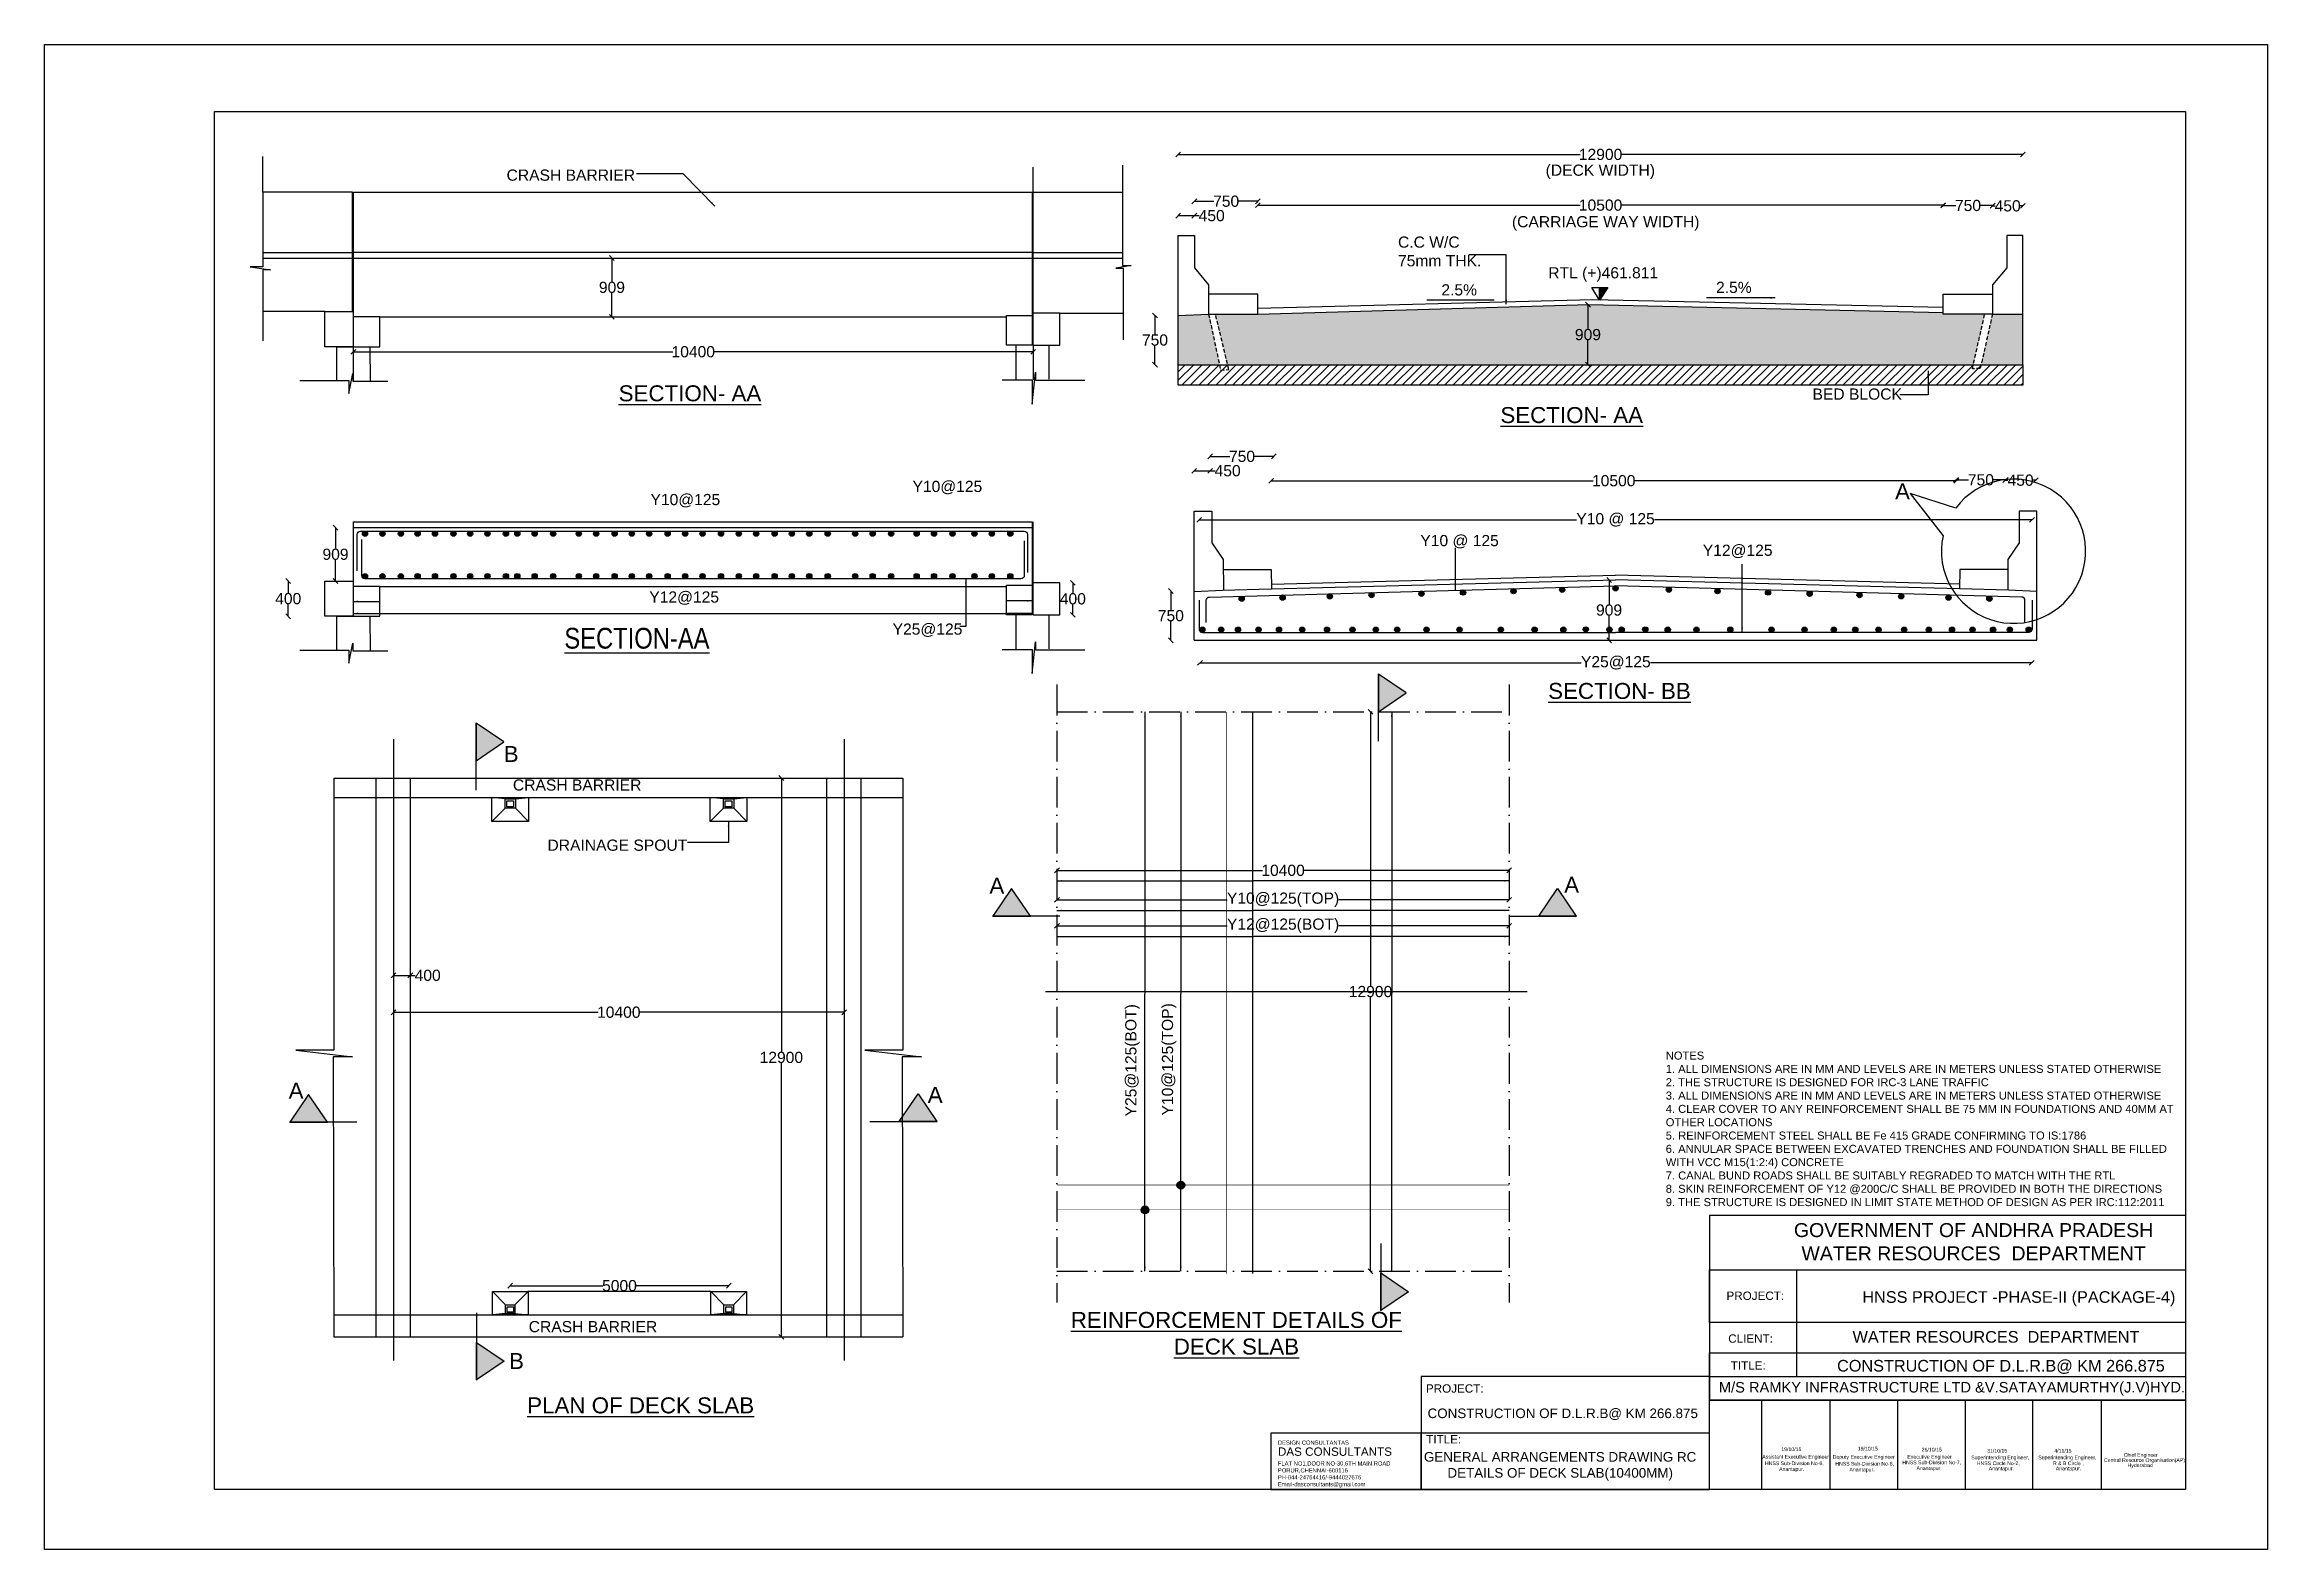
# Model space of a CAD drawing. Header units: millimetres. Extents: x 5124 to 3010519, y 2311 to 45946787.
# Drawn here: x 2932939 to 3002491, y 45899709 to 45946787 of the extents above; entities outside this region: 3.
import ezdxf

# ---------------------------------------------------------------- set-up
doc = ezdxf.new("R2010")
doc.units = ezdxf.units.MM
doc.header["$MEASUREMENT"] = 0
doc.linetypes.add('ACAD_ISO10W100', pattern=[18, 12, -3, 0, -3])
for name, color, linetype in [('DIMENSION', 7, 'Continuous'), ('DRAWING', 7, 'Continuous'), ('TEXT', 7, 'Continuous')]:
    doc.layers.add(name, color=color, linetype=linetype)
doc.styles.add('ARIAL NARROW', font='ARIALN.TTF')
doc.styles.get("Standard").update_dxf_attribs({"font": 'arial.ttf'})
doc.dimstyles.get("Standard").update_dxf_attribs({"dimtxt": 350, "dimasz": 150, "dimexe": 0.18, "dimexo": 0.0625, "dimgap": 0.09, "dimtad": 0, "dimtih": 1, "dimtoh": 1, "dimdec": 0, "dimzin": 0, "dimdsep": 46, "dimtxsty": 'Standard', "dimblk": 'OBLIQUE', "dimcen": 0.09, "dimse1": 1, "dimse2": 1, "dimadec": 0, "dimazin": 0, "dimtfac": 1, "dimtdec": 0, "dimtofl": 0, "dimtmove": 0, "dimatfit": 3, "dimfxl": 1, "dimtolj": 1, "dimtzin": 0, "dimarcsym": 0})
picture_1 = doc.add_image_def('image1.jpg', size_in_pixel=(4930, 3337))

msp = doc.modelspace()

# ---------------------------------------------------------------- texts
at = {"layer": 'Defpoints', "insert": (2983663.8, 45915284.3), "char_height": 250, "width": 16510.517, "attachment_point": 1}
msp.add_mtext('NOTES \\P1. ALL DIMENSIONS ARE IN MM AND LEVELS ARE IN METERS UNLESS STATED OTHERWISE \\P2. THE STRUCTURE IS DESIGNED FOR IRC-3 LANE TRAFFIC \\P3. ALL DIMENSIONS ARE IN MM AND LEVELS ARE IN METERS UNLESS STATED OTHERWISE \\P4. CLEAR COVER TO ANY REINFORCEMENT SHALL BE 75 MM IN FOUNDATIONS AND 40MM AT OTHER LOCATIONS \\P5. REINFORCEMENT STEEL SHALL BE Fe 415 GRADE CONFIRMING TO IS:1786 \\P6. ANNULAR SPACE BETWEEN EXCAVATED TRENCHES AND FOUNDATION SHALL BE FILLED WITH VCC M15(1:2:4) CONCRETE \\P7. CANAL BUND ROADS SHALL BE SUITABLY REGRADED TO MATCH WITH THE RTL \\P8. SKIN REINFORCEMENT OF Y12 @200C/C SHALL BE PROVIDED IN BOTH THE DIRECTIONS \\P9. THE STRUCTURE IS DESIGNED IN LIMIT STATE METHOD OF DESIGN AS PER IRC:112:2011 ', dxfattribs=at)
at = {"layer": 'DIMENSION', "char_height": 350, "width": 3668.482, "attachment_point": 1, "rotation": 90}
for s, insert in [('Y25@125(BOT)', (2966752.9, 45913255.6)), ('Y10@125(TOP)', (2967899.2, 45913285.6))]:
    msp.add_mtext(s, dxfattribs=dict(at, insert=insert))
at = {"layer": 'DRAWING', "insert": (2951474.7, 45928538.2), "char_height": 648.515, "width": 4548.304, "attachment_point": 2, "style": 'ARIAL NARROW'}
msp.add_mtext('{\\LSECTION-AA}', dxfattribs=at)
at = {"layer": 'TEXT'}
for s, height, p in [('Assistant Executive Engineer ', 115.435, (2986683.8, 45902552.6)), ('19/10/15', 115.44, (2987279, 45902787.6)), ('Deputy Executive Engineer ', 115.435, (2988885.4, 45902549.5)), ('19/10/15', 115.44, (2989670.5, 45902807.1)), (' HNSS Sub-Division No-7,', 115.435, (2991020.9, 45902376)), ('Executive Engineer ', 115.435, (2991224, 45902551.9)), ('26/10/15', 115.44, (2991671.1, 45902775)), ('Superintending Engineer,', 115.435, (2993220.8, 45902531.3)), ('31/10/15', 115.44, (2993719.9, 45902741.1)), ('Superintending Engineer,', 115.435, (2995320.5, 45902531.3)), ('4/11/15', 115.44, (2995819.6, 45902741.1)), ('Central Resource Organisation(AP)', 115.435, (2997373.8, 45902448.3)), ('Chief Engineer ', 115.435, (2997991.3, 45902610)), (' HNSS Sub-Division No-6,', 115.435, (2986722.1, 45902347.8)), ('Anantapur.', 115.44, (2987209.8, 45902165.3)), (' HNSS Sub-Division No-6,', 115.435, (2988922.9, 45902335.4)), ('Anantapur.', 115.44, (2989410.6, 45902152.8)), ('Anantapur.', 115.44, (2991508.6, 45902193.5)), (' HNSS Circle No-2,', 115.435, (2993350.6, 45902348.2)), ('Anantapur.', 115.44, (2993768.5, 45902185.9)), ('R & B Circle ,', 115.435, (2995776, 45902348.2)), ('Anantapur.', 115.44, (2995868.2, 45902185.9)), ('Hyderabad', 115.44, (2998112, 45902287.4))]:
    msp.add_text(s, height=height, dxfattribs=at).set_placement(p)
at = {"layer": 'TEXT', "color": 5}
msp.add_text('D.L.R.B @ KM 134.402-1', height=230, dxfattribs=at).set_placement((308082.8, 114156.4))
at = {"layer": 'TEXT', "attachment_point": 1}
for s, insert, char_height, width in [('CRASH BARRIER', (2947397.1, 45942874.8), 350, 4018.234), ('(DECK WIDTH)', (2979905.7, 45943029.8), 350, 4976.913), ('(CARRIAGE WAY WIDTH)', (2978851.7, 45941417.7), 350, 9637.968), ('C.C W/C \\P75mm THK.', (2975287.1, 45940780.4), 350, 2569.053), ('RTL (+)461.811', (2979987.3, 45939820.1), 350, 3351.897), ('2.5%', (2985237.3, 45939363.3), 350, 1087.641), ('2.5%', (2976643.9, 45939286.4), 350, 1087.641), ('{\\LSECTION- AA}', (2950903.5, 45936125.4), 500, 5274.982), ('BED BLOCK', (2988254.9, 45936025.9), 350, 3308.528), ('{\\LSECTION- AA}', (2978490.1, 45935444.4), 500, 5274.982), ('Y10@125', (2960097.5, 45933137.8), 350, 2569.053), ('Y10@125', (2951899.6, 45932726.8), 350, 2569.053), ('A', (2990837.8, 45933054.8), 500, 2269.175), ('Y10 @ 125', (2975986, 45931443.8), 350, 2554.451), ('Y12@125', (2984822.9, 45931140.9), 350, 2269.175), ('Y12@125', (2951862.4, 45929678.8), 350, 2569.053), ('Y25@125', (2959475.1, 45928674.9), 350, 2569.053), ('{\\LSECTION- BB}', (2979983.7, 45926815.7), 500, 5274.982), ('B', (2947307.6, 45924842.7), 500, 472.258), ('CRASH BARRIER', (2947595.8, 45923798.3), 350, 4018.234), ('DRAINAGE SPOUT', (2948676.4, 45921915.7), 350, 4393.807), ('A', (2962502.6, 45920722.5), 500, 472.258), ('A', (2980486, 45920750.9), 500, 472.258), ('A', (2940579.2, 45914309.9), 500, 472.258), ('A', (2960573.2, 45914180.8), 500, 472.258), ('PROJECT:', (2985562.9, 45907777.5), 261.25, 2437.566), ('CRASH BARRIER', (2948089.9, 45906855.7), 350, 4018.234), ('\\pi69.126;{\\LREINFORCEMENT DETAILS OF \\P\\pi3291.7;DECK SLAB}', (2964979.8, 45907141.1), 500, 10413.15), ('CLIENT:', (2985618.2, 45906438.9), 261.25, 2437.566), ('WATER RESOURCES  DEPARTMENT\\P', (2989508.7, 45906542.7), 363.64, 11288.388), ('B', (2947475.2, 45905856.1), 500, 472.258), ('TITLE:', (2985697, 45905597.1), 261.25, 1416.666), ('\\pi539.72;CONSTRUCTION OF D.L.R.B@ KM 266.875', (2988484.1, 45905639.2), 363.64, 11288.388), ('PROJECT:', (2976160.2, 45904876.7), 261.25, 2437.566), ('\\pi809.94;M/S RAMKY INFRASTRUCTURE LTD &V.SATAYAMURTHY(J.V)HYD.', (2984515.6, 45904948.4), 327.966, 16132.287), ('{\\LPLAN OF DECK SLAB}', (2948040.7, 45904468.3), 500, 8388.355), ('\\pi1433;CONSTRUCTION OF D.L.R.B@ KM 266.875', (2974778.3, 45904119.4), 300, 11288.388), ('TITLE:', (2976169.4, 45903288.6), 261.25, 1416.666), ('DESIGN CONSULTANTAS\\P{\\H2.0096x;DAS CONSULTANTS\\P}FLAT NO1,DOOR NO-30,6TH MAIN ROAD\\PPORUR,CHENNAI-600116\\PPH-044-24764416/-9444027676\\PEmail-dasconsultants@gmail.com', (2971529.2, 45903118.3), 130, 5521.141), ('\\pi1402.3;GENERAL ARRANGEMENTS DRAWING RC \\P\\pi2139.5;DETAILS OF DECK SLAB(10400MM)', (2974694.9, 45902757.2), 300, 11288.388)]:
    msp.add_mtext(s, dxfattribs=dict(at, insert=insert, char_height=char_height, width=width))
at = {"layer": 'TEXT', "color": 7, "width": 12444.677, "attachment_point": 5}
for s, insert, char_height in [('GOVERNMENT OF ANDHRA PRADESH\\PWATER RESOURCES  DEPARTMENT', (2993294.7, 45909333.6), 436.368), ('HNSS PROJECT -PHASE-II (PACKAGE-4)', (2994711.6, 45907552.5), 363.64)]:
    msp.add_mtext(s, dxfattribs=dict(at, insert=insert, char_height=char_height))

# ---------------------------------------------------------------- blocks, each defined once
blk = doc.blocks.new('_Oblique')
at = {"color": 0, "linetype": 'ByBlock', "lineweight": -2}
blk.add_line((-0.5, -0.5), (0.5, 0.5), dxfattribs=at)
blk = doc.blocks.new('*D72')
at = {"layer": 'Defpoints', "color": 0}
for p in [(2950648, 45940107), (2950648, 45938268), (2950693, 45938268)]:
    blk.add_point(p, dxfattribs=at)
at = {"layer": 'DIMENSION', "color": 0, "lineweight": -2}
for p, q in [((2950693, 45940107), (2950693, 45939366)), ((2950693, 45938268), (2950693, 45939009))]:
    blk.add_line(p, q, dxfattribs=at)
at = {"layer": 'DIMENSION', "color": 0, "lineweight": -2, "xscale": 150, "yscale": 150, "zscale": 150}
for p, rotation in [((2950693, 45940107), 90), ((2950693, 45938268), 270)]:
    blk.add_blockref('_Oblique', p, dxfattribs=dict(at, rotation=rotation))
at = {"layer": 'DIMENSION', "color": 0, "insert": (2950693, 45939188), "char_height": 350, "attachment_point": 5}
blk.add_mtext('\\A1;909', dxfattribs=at)
blk = doc.blocks.new('*D73')
at = {"layer": 'Defpoints', "color": 0}
for p in [(2942602, 45937334), (2963871, 45937334), (2963871, 45937174)]:
    blk.add_point(p, dxfattribs=at)
at = {"layer": 'DIMENSION', "color": 0, "lineweight": -2}
for p, q in [((2942602, 45937174), (2952595, 45937174)), ((2963871, 45937174), (2953878, 45937174))]:
    blk.add_line(p, q, dxfattribs=at)
at = {"layer": 'DIMENSION', "color": 0, "lineweight": -2, "xscale": 150, "yscale": 150, "zscale": 150, "rotation": 180}
blk.add_blockref('_Oblique', (2942602, 45937174), dxfattribs=at)
at = {"layer": 'DIMENSION', "color": 0, "lineweight": -2, "xscale": 150, "yscale": 150, "zscale": 150}
blk.add_blockref('_Oblique', (2963871, 45937174), dxfattribs=at)
at = {"layer": 'DIMENSION', "color": 0, "insert": (2953237, 45937174), "char_height": 350, "attachment_point": 5}
blk.add_mtext('\\A1;10400', dxfattribs=at)
blk = doc.blocks.new('*D74')
at = {"layer": 'Defpoints', "color": 0}
for p in [(2968915, 45941432), (2968411, 45940813), (2968915, 45940813)]:
    blk.add_point(p, dxfattribs=at)
at = {"layer": 'DIMENSION', "color": 0, "lineweight": -2}
for p, q in [((2968411, 45941432), (2968915, 45941432)), ((2968915, 45941432), (2969065, 45941432))]:
    blk.add_line(p, q, dxfattribs=at)
at = {"layer": 'DIMENSION', "color": 0, "lineweight": -2, "xscale": 150, "yscale": 150, "zscale": 150, "rotation": 180}
blk.add_blockref('_Oblique', (2968411, 45941432), dxfattribs=at)
at = {"layer": 'DIMENSION', "color": 0, "lineweight": -2, "xscale": 150, "yscale": 150, "zscale": 150}
blk.add_blockref('_Oblique', (2968915, 45941432), dxfattribs=at)
at = {"layer": 'DIMENSION', "color": 0, "insert": (2969458, 45941432), "char_height": 350, "attachment_point": 5}
blk.add_mtext('\\A1;450', dxfattribs=at)
blk = doc.blocks.new('*D75')
at = {"layer": 'Defpoints', "color": 0}
for p in [(2968915, 45941432), (2970904, 45941882), (2970904, 45941432)]:
    blk.add_point(p, dxfattribs=at)
at = {"layer": 'DIMENSION', "color": 0, "lineweight": -2}
for p, q in [((2968915, 45941882), (2969525, 45941882)), ((2970904, 45941882), (2970294, 45941882))]:
    blk.add_line(p, q, dxfattribs=at)
at = {"layer": 'DIMENSION', "color": 0, "lineweight": -2, "xscale": 150, "yscale": 150, "zscale": 150, "rotation": 180}
blk.add_blockref('_Oblique', (2968915, 45941882), dxfattribs=at)
at = {"layer": 'DIMENSION', "color": 0, "lineweight": -2, "xscale": 150, "yscale": 150, "zscale": 150}
blk.add_blockref('_Oblique', (2970904, 45941882), dxfattribs=at)
at = {"layer": 'DIMENSION', "color": 0, "insert": (2969910, 45941882), "char_height": 350, "attachment_point": 5}
blk.add_mtext('\\A1;750', dxfattribs=at)
blk = doc.blocks.new('*D76')
at = {"layer": 'Defpoints', "color": 0}
for p in [(2970904, 45941882), (2992343, 45941882), (2992343, 45941760)]:
    blk.add_point(p, dxfattribs=at)
at = {"layer": 'DIMENSION', "color": 0, "lineweight": -2}
for p, q in [((2970904, 45941760), (2980982, 45941760)), ((2992343, 45941760), (2982265, 45941760))]:
    blk.add_line(p, q, dxfattribs=at)
at = {"layer": 'DIMENSION', "color": 0, "lineweight": -2, "xscale": 150, "yscale": 150, "zscale": 150, "rotation": 180}
blk.add_blockref('_Oblique', (2970904, 45941760), dxfattribs=at)
at = {"layer": 'DIMENSION', "color": 0, "lineweight": -2, "xscale": 150, "yscale": 150, "zscale": 150}
blk.add_blockref('_Oblique', (2992343, 45941760), dxfattribs=at)
at = {"layer": 'DIMENSION', "color": 0, "insert": (2981624, 45941760), "char_height": 350, "attachment_point": 5}
blk.add_mtext('\\A1;10500', dxfattribs=at)
blk = doc.blocks.new('*D77')
at = {"layer": 'Defpoints', "color": 0}
for p in [(2992343, 45941760), (2993896, 45941760), (2993896, 45941749)]:
    blk.add_point(p, dxfattribs=at)
at = {"layer": 'DIMENSION', "color": 0, "lineweight": -2}
for p, q in [((2992343, 45941749), (2992735, 45941749)), ((2993896, 45941749), (2993504, 45941749))]:
    blk.add_line(p, q, dxfattribs=at)
at = {"layer": 'DIMENSION', "color": 0, "lineweight": -2, "xscale": 150, "yscale": 150, "zscale": 150, "rotation": 180}
blk.add_blockref('_Oblique', (2992343, 45941749), dxfattribs=at)
at = {"layer": 'DIMENSION', "color": 0, "lineweight": -2, "xscale": 150, "yscale": 150, "zscale": 150}
blk.add_blockref('_Oblique', (2993896, 45941749), dxfattribs=at)
at = {"layer": 'DIMENSION', "color": 0, "insert": (2993120, 45941749), "char_height": 350, "attachment_point": 5}
blk.add_mtext('\\A1;750', dxfattribs=at)
blk = doc.blocks.new('*D78')
at = {"layer": 'Defpoints', "color": 0}
for p in [(2993886, 45941739), (2994837, 45941739), (2994837, 45941737)]:
    blk.add_point(p, dxfattribs=at)
at = {"layer": 'DIMENSION', "color": 0, "lineweight": -2}
for p, q in [((2993886, 45941737), (2993968, 45941737)), ((2994837, 45941737), (2994754, 45941737))]:
    blk.add_line(p, q, dxfattribs=at)
at = {"layer": 'DIMENSION', "color": 0, "lineweight": -2, "xscale": 150, "yscale": 150, "zscale": 150, "rotation": 180}
blk.add_blockref('_Oblique', (2993886, 45941737), dxfattribs=at)
at = {"layer": 'DIMENSION', "color": 0, "lineweight": -2, "xscale": 150, "yscale": 150, "zscale": 150}
blk.add_blockref('_Oblique', (2994837, 45941737), dxfattribs=at)
at = {"layer": 'DIMENSION', "color": 0, "insert": (2994361, 45941737), "char_height": 350, "attachment_point": 5}
blk.add_mtext('\\A1;450', dxfattribs=at)
blk = doc.blocks.new('*D79')
at = {"layer": 'Defpoints', "color": 0}
for p in [(2994837, 45943346), (2968411, 45940813), (2994837, 45940813)]:
    blk.add_point(p, dxfattribs=at)
at = {"layer": 'DIMENSION', "color": 0, "lineweight": -2}
for p, q in [((2968411, 45943346), (2980982, 45943346)), ((2994837, 45943346), (2982265, 45943346))]:
    blk.add_line(p, q, dxfattribs=at)
at = {"layer": 'DIMENSION', "color": 0, "lineweight": -2, "xscale": 150, "yscale": 150, "zscale": 150, "rotation": 180}
blk.add_blockref('_Oblique', (2968411, 45943346), dxfattribs=at)
at = {"layer": 'DIMENSION', "color": 0, "lineweight": -2, "xscale": 150, "yscale": 150, "zscale": 150}
blk.add_blockref('_Oblique', (2994837, 45943346), dxfattribs=at)
at = {"layer": 'DIMENSION', "color": 0, "insert": (2981624, 45943346), "char_height": 350, "attachment_point": 5}
blk.add_mtext('\\A1;12900', dxfattribs=at)
blk = doc.blocks.new('*D80')
at = {"layer": 'Defpoints', "color": 0}
for p in [(2981229, 45938649), (2981262, 45938649), (2981271, 45936770)]:
    blk.add_point(p, dxfattribs=at)
at = {"layer": 'DIMENSION', "color": 0, "lineweight": -2}
for p, q in [((2981229, 45938649), (2981229, 45937889)), ((2981229, 45936770), (2981229, 45937531))]:
    blk.add_line(p, q, dxfattribs=at)
at = {"layer": 'DIMENSION', "color": 0, "lineweight": -2, "xscale": 150, "yscale": 150, "zscale": 150}
for p, rotation in [((2981229, 45938649), 90), ((2981229, 45936770), 270)]:
    blk.add_blockref('_Oblique', p, dxfattribs=dict(at, rotation=rotation))
at = {"layer": 'DIMENSION', "color": 0, "insert": (2981229, 45937710), "char_height": 350, "attachment_point": 5}
blk.add_mtext('\\A1;909', dxfattribs=at)
blk = doc.blocks.new('*D81')
at = {"layer": 'Defpoints', "color": 0}
for p in [(2967683, 45938310), (2968411, 45938310), (2968411, 45936770)]:
    blk.add_point(p, dxfattribs=at)
at = {"layer": 'DIMENSION', "color": 0, "lineweight": -2}
for p, q in [((2967683, 45938310), (2967683, 45937719)), ((2967683, 45936770), (2967683, 45937361))]:
    blk.add_line(p, q, dxfattribs=at)
at = {"layer": 'DIMENSION', "color": 0, "lineweight": -2, "xscale": 150, "yscale": 150, "zscale": 150}
for p, rotation in [((2967683, 45938310), 90), ((2967683, 45936770), 270)]:
    blk.add_blockref('_Oblique', p, dxfattribs=dict(at, rotation=rotation))
at = {"layer": 'DIMENSION', "color": 0, "insert": (2967683, 45937540), "char_height": 350, "attachment_point": 5}
blk.add_mtext('\\A1;750', dxfattribs=at)
blk = doc.blocks.new('*D83')
at = {"layer": 'Defpoints', "color": 0}
for p in [(2969412, 45933452), (2968908, 45932832), (2969412, 45932832)]:
    blk.add_point(p, dxfattribs=at)
at = {"layer": 'DIMENSION', "color": 0, "lineweight": -2}
for p, q in [((2968908, 45933452), (2969412, 45933452)), ((2969412, 45933452), (2969562, 45933452))]:
    blk.add_line(p, q, dxfattribs=at)
at = {"layer": 'DIMENSION', "color": 0, "lineweight": -2, "xscale": 150, "yscale": 150, "zscale": 150, "rotation": 180}
blk.add_blockref('_Oblique', (2968908, 45933452), dxfattribs=at)
at = {"layer": 'DIMENSION', "color": 0, "lineweight": -2, "xscale": 150, "yscale": 150, "zscale": 150}
blk.add_blockref('_Oblique', (2969412, 45933452), dxfattribs=at)
at = {"layer": 'DIMENSION', "color": 0, "insert": (2969956, 45933452), "char_height": 350, "attachment_point": 5}
blk.add_mtext('\\A1;450', dxfattribs=at)
blk = doc.blocks.new('*D82')
at = {"layer": 'Defpoints', "color": 0}
for p in [(2971401, 45933902), (2969412, 45933452), (2971401, 45933452)]:
    blk.add_point(p, dxfattribs=at)
at = {"layer": 'DIMENSION', "color": 0, "lineweight": -2}
for p, q in [((2969412, 45933902), (2970022, 45933902)), ((2971401, 45933902), (2970792, 45933902))]:
    blk.add_line(p, q, dxfattribs=at)
at = {"layer": 'DIMENSION', "color": 0, "lineweight": -2, "xscale": 150, "yscale": 150, "zscale": 150, "rotation": 180}
blk.add_blockref('_Oblique', (2969412, 45933902), dxfattribs=at)
at = {"layer": 'DIMENSION', "color": 0, "lineweight": -2, "xscale": 150, "yscale": 150, "zscale": 150}
blk.add_blockref('_Oblique', (2971401, 45933902), dxfattribs=at)
at = {"layer": 'DIMENSION', "color": 0, "insert": (2970407, 45933902), "char_height": 350, "attachment_point": 5}
blk.add_mtext('\\A1;750', dxfattribs=at)
blk = doc.blocks.new('*D84')
at = {"layer": 'Defpoints', "color": 0}
for p in [(2968180, 45929690), (2968908, 45929690), (2968908, 45928149)]:
    blk.add_point(p, dxfattribs=at)
at = {"layer": 'DIMENSION', "color": 0, "lineweight": -2}
for p, q in [((2968180, 45929690), (2968180, 45929098)), ((2968180, 45928149), (2968180, 45928741))]:
    blk.add_line(p, q, dxfattribs=at)
at = {"layer": 'DIMENSION', "color": 0, "lineweight": -2, "xscale": 150, "yscale": 150, "zscale": 150}
for p, rotation in [((2968180, 45929690), 90), ((2968180, 45928149), 270)]:
    blk.add_blockref('_Oblique', p, dxfattribs=dict(at, rotation=rotation))
at = {"layer": 'DIMENSION', "color": 0, "insert": (2968180, 45928919), "char_height": 350, "attachment_point": 5}
blk.add_mtext('\\A1;750', dxfattribs=at)
blk = doc.blocks.new('*D85')
at = {"layer": 'Defpoints', "color": 0}
for p in [(2971317, 45933262), (2992756, 45933262), (2992756, 45933140)]:
    blk.add_point(p, dxfattribs=at)
at = {"layer": 'DIMENSION', "color": 0, "lineweight": -2}
for p, q in [((2971317, 45933140), (2981395, 45933140)), ((2992756, 45933140), (2982678, 45933140))]:
    blk.add_line(p, q, dxfattribs=at)
at = {"layer": 'DIMENSION', "color": 0, "lineweight": -2, "xscale": 150, "yscale": 150, "zscale": 150, "rotation": 180}
blk.add_blockref('_Oblique', (2971317, 45933140), dxfattribs=at)
at = {"layer": 'DIMENSION', "color": 0, "lineweight": -2, "xscale": 150, "yscale": 150, "zscale": 150}
blk.add_blockref('_Oblique', (2992756, 45933140), dxfattribs=at)
at = {"layer": 'DIMENSION', "color": 0, "insert": (2982036, 45933140), "char_height": 350, "attachment_point": 5}
blk.add_mtext('\\A1;10500', dxfattribs=at)
blk = doc.blocks.new('*D86')
at = {"layer": 'Defpoints', "color": 0}
for p in [(2992746, 45933179), (2994299, 45933179), (2994299, 45933168)]:
    blk.add_point(p, dxfattribs=at)
at = {"layer": 'DIMENSION', "color": 0, "lineweight": -2}
for p, q in [((2992746, 45933168), (2993138, 45933168)), ((2994299, 45933168), (2993907, 45933168))]:
    blk.add_line(p, q, dxfattribs=at)
at = {"layer": 'DIMENSION', "color": 0, "lineweight": -2, "xscale": 150, "yscale": 150, "zscale": 150, "rotation": 180}
blk.add_blockref('_Oblique', (2992746, 45933168), dxfattribs=at)
at = {"layer": 'DIMENSION', "color": 0, "lineweight": -2, "xscale": 150, "yscale": 150, "zscale": 150}
blk.add_blockref('_Oblique', (2994299, 45933168), dxfattribs=at)
at = {"layer": 'DIMENSION', "color": 0, "insert": (2993523, 45933168), "char_height": 350, "attachment_point": 5}
blk.add_mtext('\\A1;750', dxfattribs=at)
blk = doc.blocks.new('*D87')
at = {"layer": 'Defpoints', "color": 0}
for p in [(2994289, 45933158), (2995239, 45933158), (2995239, 45933156)]:
    blk.add_point(p, dxfattribs=at)
at = {"layer": 'DIMENSION', "color": 0, "lineweight": -2}
for p, q in [((2994289, 45933156), (2994371, 45933156)), ((2995239, 45933156), (2995157, 45933156))]:
    blk.add_line(p, q, dxfattribs=at)
at = {"layer": 'DIMENSION', "color": 0, "lineweight": -2, "xscale": 150, "yscale": 150, "zscale": 150, "rotation": 180}
blk.add_blockref('_Oblique', (2994289, 45933156), dxfattribs=at)
at = {"layer": 'DIMENSION', "color": 0, "lineweight": -2, "xscale": 150, "yscale": 150, "zscale": 150}
blk.add_blockref('_Oblique', (2995239, 45933156), dxfattribs=at)
at = {"layer": 'DIMENSION', "color": 0, "insert": (2994764, 45933156), "char_height": 350, "attachment_point": 5}
blk.add_mtext('\\A1;450', dxfattribs=at)
blk = doc.blocks.new('*D88')
at = {"layer": 'Defpoints', "color": 0}
for p in [(2995122, 45931917), (2969063, 45929406), (2995122, 45929406)]:
    blk.add_point(p, dxfattribs=at)
at = {"layer": 'DIMENSION', "color": 0, "lineweight": -2}
for p, q in [((2969063, 45931917), (2980876, 45931917)), ((2995122, 45931917), (2983309, 45931917))]:
    blk.add_line(p, q, dxfattribs=at)
at = {"layer": 'DIMENSION', "color": 0, "lineweight": -2, "xscale": 150, "yscale": 150, "zscale": 150, "rotation": 180}
blk.add_blockref('_Oblique', (2969063, 45931917), dxfattribs=at)
at = {"layer": 'DIMENSION', "color": 0, "lineweight": -2, "xscale": 150, "yscale": 150, "zscale": 150}
blk.add_blockref('_Oblique', (2995122, 45931917), dxfattribs=at)
at = {"layer": 'DIMENSION', "color": 0, "insert": (2982093, 45931917), "char_height": 350, "attachment_point": 5}
blk.add_mtext('\\A1;Y10 @ 125', dxfattribs=at)
blk = doc.blocks.new('*D89')
at = {"layer": 'Defpoints', "color": 0}
for p in [(2982093, 45930036), (2981890, 45928149), (2982093, 45928149)]:
    blk.add_point(p, dxfattribs=at)
at = {"layer": 'DIMENSION', "color": 0, "lineweight": -2}
for p, q in [((2981890, 45930036), (2981890, 45929272)), ((2981890, 45928149), (2981890, 45928914))]:
    blk.add_line(p, q, dxfattribs=at)
at = {"layer": 'DIMENSION', "color": 0, "lineweight": -2, "xscale": 150, "yscale": 150, "zscale": 150}
for p, rotation in [((2981890, 45930036), 90), ((2981890, 45928149), 270)]:
    blk.add_blockref('_Oblique', p, dxfattribs=dict(at, rotation=rotation))
at = {"layer": 'DIMENSION', "color": 0, "insert": (2981890, 45929093), "char_height": 350, "attachment_point": 5}
blk.add_mtext('\\A1;909', dxfattribs=at)
blk = doc.blocks.new('*D90')
at = {"layer": 'Defpoints', "color": 0}
for p in [(2969092, 45927223), (2995111, 45927445), (2995111, 45927223)]:
    blk.add_point(p, dxfattribs=at)
at = {"layer": 'DIMENSION', "color": 0, "lineweight": -2}
for p, q in [((2969092, 45927445), (2981021, 45927445)), ((2995111, 45927445), (2983182, 45927445))]:
    blk.add_line(p, q, dxfattribs=at)
at = {"layer": 'DIMENSION', "color": 0, "lineweight": -2, "xscale": 150, "yscale": 150, "zscale": 150, "rotation": 180}
blk.add_blockref('_Oblique', (2969092, 45927445), dxfattribs=at)
at = {"layer": 'DIMENSION', "color": 0, "lineweight": -2, "xscale": 150, "yscale": 150, "zscale": 150}
blk.add_blockref('_Oblique', (2995111, 45927445), dxfattribs=at)
at = {"layer": 'DIMENSION', "color": 0, "insert": (2982102, 45927445), "char_height": 350, "attachment_point": 5}
blk.add_mtext('\\A1;Y25@125', dxfattribs=at)
blk = doc.blocks.new('*D91')
at = {"layer": 'Defpoints', "color": 0}
for p in [(2943857, 45917668), (2944384, 45917668), (2944384, 45917668)]:
    blk.add_point(p, dxfattribs=at)
at = {"layer": 'DIMENSION', "color": 0, "lineweight": -2}
for p, q in [((2943857, 45917668), (2944384, 45917668)), ((2944384, 45917668), (2944534, 45917668))]:
    blk.add_line(p, q, dxfattribs=at)
at = {"layer": 'DIMENSION', "color": 0, "lineweight": -2, "xscale": 150, "yscale": 150, "zscale": 150, "rotation": 180}
blk.add_blockref('_Oblique', (2943857, 45917668), dxfattribs=at)
at = {"layer": 'DIMENSION', "color": 0, "lineweight": -2, "xscale": 150, "yscale": 150, "zscale": 150}
blk.add_blockref('_Oblique', (2944384, 45917668), dxfattribs=at)
at = {"layer": 'DIMENSION', "color": 0, "insert": (2944928, 45917668), "char_height": 350, "attachment_point": 5}
blk.add_mtext('\\A1;400', dxfattribs=at)
blk = doc.blocks.new('*D92')
at = {"layer": 'Defpoints', "color": 0}
for p in [(2957958, 45916514), (2943857, 45916314), (2957958, 45916314)]:
    blk.add_point(p, dxfattribs=at)
at = {"layer": 'DIMENSION', "color": 0, "lineweight": -2}
for p, q in [((2943857, 45916514), (2950266, 45916514)), ((2957958, 45916514), (2951549, 45916514))]:
    blk.add_line(p, q, dxfattribs=at)
at = {"layer": 'DIMENSION', "color": 0, "lineweight": -2, "xscale": 150, "yscale": 150, "zscale": 150, "rotation": 180}
blk.add_blockref('_Oblique', (2943857, 45916514), dxfattribs=at)
at = {"layer": 'DIMENSION', "color": 0, "lineweight": -2, "xscale": 150, "yscale": 150, "zscale": 150}
blk.add_blockref('_Oblique', (2957958, 45916514), dxfattribs=at)
at = {"layer": 'DIMENSION', "color": 0, "insert": (2950908, 45916514), "char_height": 350, "attachment_point": 5}
blk.add_mtext('\\A1;10400', dxfattribs=at)
blk = doc.blocks.new('*D93')
at = {"layer": 'Defpoints', "color": 0}
for p in [(2956137, 45923840), (2955994, 45906360), (2956137, 45906360)]:
    blk.add_point(p, dxfattribs=at)
at = {"layer": 'DIMENSION', "color": 0, "lineweight": -2}
for p, q in [((2955994, 45923840), (2955994, 45915279)), ((2955994, 45906360), (2955994, 45914922))]:
    blk.add_line(p, q, dxfattribs=at)
at = {"layer": 'DIMENSION', "color": 0, "lineweight": -2, "xscale": 150, "yscale": 150, "zscale": 150}
for p, rotation in [((2955994, 45923840), 90), ((2955994, 45906360), 270)]:
    blk.add_blockref('_Oblique', p, dxfattribs=dict(at, rotation=rotation))
at = {"layer": 'DIMENSION', "color": 0, "insert": (2955994, 45915100), "char_height": 350, "attachment_point": 5}
blk.add_mtext('\\A1;12900', dxfattribs=at)
blk = doc.blocks.new('*D94')
at = {"layer": 'Defpoints', "color": 0}
for p in [(2964616, 45920626), (2978766, 45920952), (2978766, 45920626)]:
    blk.add_point(p, dxfattribs=at)
at = {"layer": 'DIMENSION', "color": 0, "lineweight": -2}
for p, q in [((2964616, 45920952), (2971049, 45920952)), ((2978766, 45920952), (2972333, 45920952))]:
    blk.add_line(p, q, dxfattribs=at)
at = {"layer": 'DIMENSION', "color": 0, "lineweight": -2, "xscale": 150, "yscale": 150, "zscale": 150, "rotation": 180}
blk.add_blockref('_Oblique', (2964616, 45920952), dxfattribs=at)
at = {"layer": 'DIMENSION', "color": 0, "lineweight": -2, "xscale": 150, "yscale": 150, "zscale": 150}
blk.add_blockref('_Oblique', (2978766, 45920952), dxfattribs=at)
at = {"layer": 'DIMENSION', "color": 0, "insert": (2971691, 45920952), "char_height": 350, "attachment_point": 5}
blk.add_mtext('\\A1;10400', dxfattribs=at)
blk = doc.blocks.new('*D95')
at = {"layer": 'Defpoints', "color": 0}
for p in [(2978766, 45920032), (2964616, 45919674), (2978766, 45919674)]:
    blk.add_point(p, dxfattribs=at)
at = {"layer": 'DIMENSION', "color": 0, "lineweight": -2}
for p, q in [((2964616, 45920032), (2969944, 45920032)), ((2978766, 45920032), (2973438, 45920032))]:
    blk.add_line(p, q, dxfattribs=at)
at = {"layer": 'DIMENSION', "color": 0, "lineweight": -2, "xscale": 150, "yscale": 150, "zscale": 150, "rotation": 180}
blk.add_blockref('_Oblique', (2964616, 45920032), dxfattribs=at)
at = {"layer": 'DIMENSION', "color": 0, "lineweight": -2, "xscale": 150, "yscale": 150, "zscale": 150}
blk.add_blockref('_Oblique', (2978766, 45920032), dxfattribs=at)
at = {"layer": 'DIMENSION', "color": 0, "insert": (2971691, 45920032), "char_height": 350, "attachment_point": 5}
blk.add_mtext('\\A1;Y10@125(TOP)', dxfattribs=at)
blk = doc.blocks.new('*D98')
at = {"layer": 'Defpoints', "color": 0}
for p in [(2978766, 45919219), (2964616, 45918861), (2978766, 45918861)]:
    blk.add_point(p, dxfattribs=at)
at = {"layer": 'DIMENSION', "color": 0, "lineweight": -2}
for p, q in [((2964616, 45919219), (2969944, 45919219)), ((2978766, 45919219), (2973438, 45919219))]:
    blk.add_line(p, q, dxfattribs=at)
at = {"layer": 'DIMENSION', "color": 0, "lineweight": -2, "xscale": 150, "yscale": 150, "zscale": 150, "rotation": 180}
blk.add_blockref('_Oblique', (2964616, 45919219), dxfattribs=at)
at = {"layer": 'DIMENSION', "color": 0, "lineweight": -2, "xscale": 150, "yscale": 150, "zscale": 150}
blk.add_blockref('_Oblique', (2978766, 45919219), dxfattribs=at)
at = {"layer": 'DIMENSION', "color": 0, "insert": (2971691, 45919219), "char_height": 350, "attachment_point": 5}
blk.add_mtext('\\A1;Y12@125(BOT)', dxfattribs=at)
blk = doc.blocks.new('*D99')
at = {"layer": 'Defpoints', "color": 0}
for p in [(2975088, 45925909), (2974426, 45908411), (2975092, 45908411)]:
    blk.add_point(p, dxfattribs=at)
at = {"layer": 'DIMENSION', "color": 0, "lineweight": -2}
for p, q in [((2974426, 45925909), (2974426, 45917339)), ((2974426, 45908411), (2974426, 45916981))]:
    blk.add_line(p, q, dxfattribs=at)
at = {"layer": 'DIMENSION', "color": 0, "lineweight": -2, "xscale": 150, "yscale": 150, "zscale": 150}
for p, rotation in [((2974426, 45925909), 90), ((2974426, 45908411), 270)]:
    blk.add_blockref('_Oblique', p, dxfattribs=dict(at, rotation=rotation))
at = {"layer": 'DIMENSION', "color": 0, "insert": (2974426, 45917160), "char_height": 350, "attachment_point": 5}
blk.add_mtext('\\A1;12900', dxfattribs=at)
blk = doc.blocks.new('*D100')
at = {"layer": 'Defpoints', "color": 0}
for p in [(2947511, 45907781), (2954348, 45907961), (2954348, 45907781)]:
    blk.add_point(p, dxfattribs=at)
at = {"layer": 'TEXT', "color": 0, "lineweight": -2}
for p, q in [((2947511, 45907961), (2950407, 45907961)), ((2954348, 45907961), (2951452, 45907961))]:
    blk.add_line(p, q, dxfattribs=at)
at = {"layer": 'TEXT', "color": 0, "lineweight": -2, "xscale": 150, "yscale": 150, "zscale": 150, "rotation": 180}
blk.add_blockref('_Oblique', (2947511, 45907961), dxfattribs=at)
at = {"layer": 'TEXT', "color": 0, "lineweight": -2, "xscale": 150, "yscale": 150, "zscale": 150}
blk.add_blockref('_Oblique', (2954348, 45907961), dxfattribs=at)
at = {"layer": 'TEXT', "color": 0, "insert": (2950929, 45907961), "char_height": 350, "attachment_point": 5}
blk.add_mtext('\\A1;5000', dxfattribs=at)
blk = doc.blocks.new('*D101')
at = {"layer": 'Defpoints', "color": 0}
for p in [(2942045, 45931673), (2942087, 45931673), (2942156, 45930003)]:
    blk.add_point(p, dxfattribs=at)
at = {"layer": 'DIMENSION', "color": 0, "lineweight": -2}
for p, q in [((2942045, 45931673), (2942045, 45931017)), ((2942045, 45930003), (2942045, 45930659))]:
    blk.add_line(p, q, dxfattribs=at)
at = {"layer": 'DIMENSION', "color": 0, "lineweight": -2, "xscale": 150, "yscale": 150, "zscale": 150}
for p, rotation in [((2942045, 45931673), 90), ((2942045, 45930003), 270)]:
    blk.add_blockref('_Oblique', p, dxfattribs=dict(at, rotation=rotation))
at = {"layer": 'DIMENSION', "color": 0, "insert": (2942045, 45930838), "char_height": 350, "attachment_point": 5}
blk.add_mtext('\\A1;909', dxfattribs=at)
blk = doc.blocks.new('*D102')
at = {"layer": 'Defpoints', "color": 0}
for p in [(2940565, 45930003), (2941710, 45930003), (2941710, 45928900)]:
    blk.add_point(p, dxfattribs=at)
at = {"layer": 'DIMENSION', "color": 0, "lineweight": -2}
for p, q in [((2940565, 45930003), (2940565, 45929630)), ((2940565, 45928900), (2940565, 45929273))]:
    blk.add_line(p, q, dxfattribs=at)
at = {"layer": 'DIMENSION', "color": 0, "lineweight": -2, "xscale": 150, "yscale": 150, "zscale": 150}
for p, rotation in [((2940565, 45930003), 90), ((2940565, 45928900), 270)]:
    blk.add_blockref('_Oblique', p, dxfattribs=dict(at, rotation=rotation))
at = {"layer": 'DIMENSION', "color": 0, "insert": (2940565, 45929451), "char_height": 350, "attachment_point": 5}
blk.add_mtext('\\A1;400', dxfattribs=at)
blk = doc.blocks.new('*D103')
at = {"layer": 'Defpoints', "color": 0}
for p in [(2964706, 45929944), (2965113, 45929944), (2964706, 45928946)]:
    blk.add_point(p, dxfattribs=at)
at = {"layer": 'DIMENSION', "color": 0, "lineweight": -2}
for p, q in [((2965113, 45929944), (2965113, 45929624)), ((2965113, 45928946), (2965113, 45929267))]:
    blk.add_line(p, q, dxfattribs=at)
at = {"layer": 'DIMENSION', "color": 0, "lineweight": -2, "xscale": 150, "yscale": 150, "zscale": 150}
for p, rotation in [((2965113, 45929944), 90), ((2965113, 45928946), 270)]:
    blk.add_blockref('_Oblique', p, dxfattribs=dict(at, rotation=rotation))
at = {"layer": 'DIMENSION', "color": 0, "insert": (2965113, 45929445), "char_height": 350, "attachment_point": 5}
blk.add_mtext('\\A1;400', dxfattribs=at)

# ---------------------------------------------------------------- dimensions: what is measured, and where the dimension line sits
at = {"layer": 'DIMENSION'}
for base, p1, p2, text, picture, middle in [((2994836.5, 45943346.1), (2968410.7, 45940812.9), (2994836.5, 45940812.9), '12900', '*D79', (2981623.6, 45943346.1)), ((2968915.2, 45941432.3), (2968410.7, 45940812.9), (2968915.2, 45940812.9), '450', '*D74', (2969458.4, 45941432.3)), ((2970904.1, 45941882.3), (2968915.2, 45941432.3), (2970904.1, 45941432.3), '750', '*D75', (2969909.6, 45941882.3)), ((2992343.2, 45941760.3), (2970904.1, 45941882.3), (2992343.2, 45941882.3), '10500', '*D76', (2981623.6, 45941760.3)), ((2993896.4, 45941749.4), (2992343.2, 45941760.3), (2993896.4, 45941760.3), '750', '*D77', (2993119.8, 45941749.4)), ((2994836.5, 45941736.9), (2993885.9, 45941739), (2994836.5, 45941739), '450', '*D78', (2994361.2, 45941736.9)), ((2963871, 45937174.1), (2942602.3, 45937333.5), (2963871, 45937333.5), '10400', '*D73', (2953236.7, 45937174.1)), ((2971401.3, 45933901.7), (2969412.4, 45933451.7), (2971401.3, 45933451.7), '750', '*D82', (2970406.8, 45933901.7)), ((2969412.4, 45933451.7), (2968907.9, 45932832.3), (2969412.4, 45932832.3), '450', '*D83', (2969955.5, 45933451.7)), ((2992755.9, 45933140.2), (2971316.9, 45933262.1), (2992755.9, 45933262.1), '10500', '*D85', (2982036.4, 45933140.2)), ((2994299.3, 45933168.1), (2992746.1, 45933179), (2994299.3, 45933179), '750', '*D86', (2993522.7, 45933168.1)), ((2995239.5, 45933155.6), (2994288.9, 45933157.6), (2995239.5, 45933157.6), '450', '*D87', (2994764.2, 45933155.6)), ((2995122.4, 45931917), (2969062.8, 45929406.3), (2995122.4, 45929406.3), 'Y10 @ 125', '*D88', (2982092.6, 45931917)), ((2995110.6, 45927444.7), (2969092.4, 45927223.2), (2995110.6, 45927223.2), 'Y25@125', '*D90', (2982101.5, 45927444.7)), ((2978765.9, 45920952), (2964616.3, 45920625.7), (2978765.9, 45920625.7), '10400', '*D94', (2971691.1, 45920952)), ((2978765.9, 45920031.8), (2964616.3, 45919674), (2978765.9, 45919674), 'Y10@125(TOP)', '*D95', (2971691.1, 45920031.8)), ((2978765.9, 45919218.7), (2964616.3, 45918860.9), (2978765.9, 45918860.9), 'Y12@125(BOT)', '*D98', (2971691.1, 45919218.7)), ((2944384.4, 45917667.8), (2943857.2, 45917667.8), (2944384.4, 45917667.8), '400', '*D91', (2944927.6, 45917667.8)), ((2957958.1, 45916514.1), (2943857.2, 45916313.7), (2957958.1, 45916313.7), '10400', '*D92', (2950907.7, 45916514.1))]:
    dim = msp.add_linear_dim(base=base, p1=p1, p2=p2, text=text, dimstyle='Standard', dxfattribs=at)
    dim.commit()
    dim.dimension.update_dxf_attribs({"geometry": picture, "text_midpoint": middle})
for base, p1, p2, text, picture, middle in [((2950692.6, 45938268.2), (2950647.8, 45940106.9), (2950647.8, 45938268.2), '909', '*D72', (2950692.6, 45939187.5)), ((2981229.5, 45938649.5), (2981271.5, 45936770), (2981262.1, 45938649.5), '909', '*D80', (2981229.5, 45937709.7)), ((2967683, 45938310.1), (2968410.7, 45936770), (2968410.7, 45938310.1), '750', '*D81', (2967683, 45937540.1)), ((2942045.2, 45931673.2), (2942156.1, 45930002.9), (2942086.8, 45931673.2), '909', '*D101', (2942045.2, 45930838)), ((2940565.4, 45930002.9), (2941710, 45928899.8), (2941710, 45930002.9), '400', '*D102', (2940565.4, 45929451.3)), ((2965113.3, 45929944.4), (2964705.8, 45928946.4), (2964705.8, 45929944.4), '400', '*D103', (2965113.3, 45929445.4)), ((2968180.1, 45929689.5), (2968907.9, 45928149.4), (2968907.9, 45929689.5), '750', '*D84', (2968180.1, 45928919.5)), ((2981889.6, 45928149.4), (2982092.6, 45930036.3), (2982092.6, 45928149.4), '909', '*D89', (2981889.6, 45929092.8)), ((2974426.4, 45908411.4), (2975088.4, 45925909.1), (2975092.4, 45908411.4), '12900', '*D99', (2974426.4, 45917160.3)), ((2955993.8, 45906360.3), (2956136.8, 45923840.2), (2956136.8, 45906360.3), '12900', '*D93', (2955993.8, 45915100.3))]:
    dim = msp.add_linear_dim(base=base, p1=p1, p2=p2, angle=90, text=text, dimstyle='Standard', dxfattribs=at)
    dim.commit()
    dim.dimension.update_dxf_attribs({"geometry": picture, "text_midpoint": middle})
at = {"layer": 'TEXT'}
dim = msp.add_linear_dim(base=(2954347.6, 45907961), p1=(2947511.4, 45907780.8), p2=(2954347.6, 45907780.8), text='5000', dimstyle='Standard', dxfattribs=at)
dim.commit()
dim.dimension.update_dxf_attribs({"geometry": '*D100', "text_midpoint": (2950929.5, 45907961)})

# ---------------------------------------------------------------- hatches: boundary and pattern name
at = {"layer": 'DRAWING'}
h = msp.add_hatch(dxfattribs=at)
h.set_pattern_fill('AR-CONC', color=256, style=0)
h.set_pattern_definition([(50, (0, 0), (7.172601826, -0.6275213498), [0.75, -8.25]), (355, (0, 0), (-1.3875133361, 7.521921337), [0.6, -6.6]), (100.4514, (0.598, -0.052), (5.7850938171, 6.8943954206), [0.6374019, -7.01142112]), (46.1842, (0, 2), (10.6724104863, -1.6551901433), [1.125, -12.375]), (96.6356, (0.889, 1.862), (9.3466270555, 9.741178709), [0.95610288, -10.51713]), (351.1842, (0, 2), (9.3466194513, 9.7411860093), [0.9, -9.9]), (21, (1, 1.5), (5.9690705212, -4.02618890665), [0.75, -8.25]), (326, (1, 1.5), (2.4331533192, 7.2515004505), [0.6, -6.6]), (71.4514, (1.4974, 1.1645), (8.4022262858, 3.2253049671), [0.6374019, -7.01142112]), (37.5, (0, 0), (0.12159855317, 3.32893853831), [0, -6.52, 0, -6.7, 0, -6.625]), (7.5, (0, 0), (2.63069537442, 3.94411711882), [0, -3.82, 0, -6.37, 0, -2.525]), (327.5, (-2.23, 0), (5.33822436172, -0.22554871734), [0, -2.5, 0, -7.8, 0, -10.35]), (317.5, (-3.23, 0), (5.83186169342, 1.0010498233), [0, -3.25, 0, -5.18, 0, -7.35])])
h.paths.add_polyline_path([(2993644.4, 45938355.5), (2992343.2, 45938355.5), (2992343.2, 45938403.4), (2981262.1, 45938649.5), (2970904.1, 45938355.5), (2969574, 45938355.5), (2969956.6, 45936770), (2993285.8, 45936770)])
h.paths.add_polyline_path([(2969360.9, 45938355.5), (2968410.7, 45938310.1), (2968410.7, 45936770), (2969699.9, 45936770)])
h.paths.add_polyline_path([(2994836.5, 45938355.5), (2993886.3, 45938355.5), (2993530.8, 45936770), (2994836.5, 45936770)])
h = msp.add_hatch(dxfattribs=at)
h.set_pattern_fill('AR-CONC', color=256, scale=100, style=0)
h.set_pattern_definition([(50, (0, 0), (717.2601826, -62.752135), [75, -825]), (355, (0, 0), (-138.751334, 752.192134), [60, -660]), (100.4514, (59.8, -5.2), (578.509382, 689.439542), [63.74019, -701.142112]), (46.1842, (0, 200), (1067.241049, -165.519014), [112.5, -1237.5]), (96.6356, (88.9, 186.2), (934.662706, 974.11787), [95.610288, -1051.713]), (351.1842, (0, 200), (934.661945, 974.1186), [90, -990]), (21, (100, 150), (596.907052, -402.618891), [75, -825]), (326, (100, 150), (243.315332, 725.150045), [60, -660]), (71.4514, (149.74, 116.45), (840.222629, 322.530497), [63.74019, -701.142112]), (37.5, (0, 0), (12.1598553, 332.8938538), [0, -652, 0, -670, 0, -662.5]), (7.5, (0, 0), (263.0695374, 394.411712), [0, -382, 0, -637, 0, -252.5]), (327.5, (-223, 0), (533.8224362, -22.5548717), [0, -250, 0, -780, 0, -1035]), (317.5, (-323, 0), (583.1861693, 100.1049823), [0, -325, 0, -518, 0, -735])])
h.paths.add_polyline_path([(2993644.4, 45938355.5), (2992343.2, 45938355.5), (2992343.2, 45938403.4), (2981262.1, 45938649.5), (2970904.1, 45938355.5), (2969574, 45938355.5), (2969956.6, 45936770), (2993285.8, 45936770)])
h.paths.add_polyline_path([(2994836.5, 45938355.5), (2993886.3, 45938355.5), (2993530.8, 45936770), (2994836.5, 45936770)])
h.paths.add_polyline_path([(2969360.9, 45938355.5), (2968410.7, 45938310.1), (2968410.7, 45936770), (2969699.9, 45936770)])
h = msp.add_hatch(dxfattribs=at)
h.set_pattern_fill('ANSI31', color=256, scale=1500, style=0)
h.paths.add_polyline_path([(2994836.5, 45936770), (2968410.7, 45936770), (2968410.7, 45936130), (2994836.5, 45936130)])
for points in [[(2942969.1, 45931564.5), (2942964.5, 45931564.4, 0.3979861), (2942887.3, 45931482.7, 1), (2943050.8, 45931482.7, 0.4142136)], [(2943513.1, 45931564.5), (2943508.5, 45931564.4, 0.3979861), (2943431.3, 45931482.7, 1), (2943594.9, 45931482.7, 0.4142136)], [(2944090.9, 45931564.5), (2944086.3, 45931564.4, 0.3979861), (2944009.1, 45931482.7, 1), (2944172.7, 45931482.7, 0.4142136)], [(2944613.5, 45931565.7), (2944609, 45931565.6, 0.3979861), (2944531.8, 45931484, 1), (2944695.3, 45931484, 0.4142136)], [(2945157.6, 45931565.7), (2945153, 45931565.6, 0.3979861), (2945075.8, 45931484, 1), (2945239.3, 45931484, 0.4142136)], [(2945735.4, 45931565.7), (2945730.8, 45931565.6, 0.3979861), (2945653.6, 45931484, 1), (2945817.1, 45931484, 0.4142136)], [(2946255.3, 45931565.7), (2946250.7, 45931565.6, 0.3979861), (2946173.5, 45931484, 1), (2946337, 45931484, 0.4142136)], [(2946799.3, 45931565.7), (2946794.7, 45931565.6, 0.3979861), (2946717.5, 45931484, 1), (2946881.1, 45931484, 0.4142136)], [(2947377.1, 45931565.7), (2947372.5, 45931565.6, 0.3979861), (2947295.3, 45931484, 1), (2947458.9, 45931484, 0.4142136)], [(2947732.4, 45931565.7), (2947727.8, 45931565.6, 0.3979861), (2947650.6, 45931484, 1), (2947814.2, 45931484, 0.4142136)], [(2948276.4, 45931565.7), (2948271.9, 45931565.6, 0.3979861), (2948194.7, 45931484, 1), (2948358.2, 45931484, 0.4142136)], [(2948854.2, 45931565.7), (2948849.7, 45931565.6, 0.3979861), (2948772.5, 45931484, 1), (2948936, 45931484, 0.4142136)], [(2949655.7, 45931565.7), (2949651.1, 45931565.6, 0.3979861), (2949573.9, 45931484, 1), (2949737.4, 45931484, 0.4142136)], [(2950199.7, 45931565.7), (2950195.1, 45931565.6, 0.3979861), (2950117.9, 45931484, 1), (2950281.5, 45931484, 0.4142136)], [(2950777.5, 45931565.7), (2950772.9, 45931565.6, 0.3979861), (2950695.7, 45931484, 1), (2950859.3, 45931484, 0.4142136)], [(2951314.2, 45931565.7), (2951309.6, 45931565.6, 0.3979861), (2951232.4, 45931484, 1), (2951396, 45931484, 0.4142136)], [(2951858.2, 45931565.7), (2951853.7, 45931565.6, 0.3979861), (2951776.4, 45931484, 1), (2951940, 45931484, 0.4142136)], [(2952436, 45931565.7), (2952431.5, 45931565.6, 0.3979861), (2952354.2, 45931484, 1), (2952517.8, 45931484, 0.4142136)], [(2952984.5, 45931565.7), (2952980, 45931565.6, 0.3979861), (2952902.8, 45931484, 1), (2953066.3, 45931484, 0.4142136)], [(2953528.6, 45931565.7), (2953524, 45931565.6, 0.3979861), (2953446.8, 45931484, 1), (2953610.3, 45931484, 0.4142136)], [(2954106.4, 45931565.7), (2954101.8, 45931565.6, 0.3979861), (2954024.6, 45931484, 1), (2954188.1, 45931484, 0.4142136)], [(2954662.2, 45931565.7), (2954657.6, 45931565.6, 0.3979861), (2954580.4, 45931484, 1), (2954743.9, 45931484, 0.4142136)], [(2955206.2, 45931565.7), (2955201.6, 45931565.6, 0.3979861), (2955124.4, 45931484, 1), (2955288, 45931484, 0.4142136)], [(2955784, 45931565.7), (2955779.4, 45931565.6, 0.3979861), (2955702.2, 45931484, 1), (2955865.8, 45931484, 0.4142136)], [(2956323, 45931565.7), (2956318.4, 45931565.6, 0.3979861), (2956241.2, 45931484, 1), (2956404.7, 45931484, 0.4142136)], [(2956867, 45931565.7), (2956862.5, 45931565.6, 0.3979861), (2956785.2, 45931484, 1), (2956948.8, 45931484, 0.4142136)], [(2957444.8, 45931565.7), (2957440.2, 45931565.6, 0.3979861), (2957363, 45931484, 1), (2957526.6, 45931484, 0.4142136)], [(2958305.8, 45931565.7), (2958301.3, 45931565.6, 0.3979861), (2958224.1, 45931484, 1), (2958387.6, 45931484, 0.4142136)], [(2958849.9, 45931565.7), (2958845.3, 45931565.6, 0.3979861), (2958768.1, 45931484, 1), (2958931.7, 45931484, 0.4142136)], [(2959427.7, 45931565.7), (2959423.1, 45931565.6, 0.3979861), (2959345.9, 45931484, 1), (2959509.5, 45931484, 0.4142136)], [(2960226.4, 45931565.7), (2960221.8, 45931565.6, 0.3979861), (2960144.6, 45931484, 1), (2960308.1, 45931484, 0.4142136)], [(2960770.4, 45931565.7), (2960765.8, 45931565.6, 0.3979861), (2960688.6, 45931484, 1), (2960852.2, 45931484, 0.4142136)], [(2961348.2, 45931565.7), (2961343.6, 45931565.6, 0.3979861), (2961266.4, 45931484, 1), (2961430, 45931484, 0.4142136)], [(2962035.1, 45931565.7), (2962030.5, 45931565.6, 0.3979861), (2961953.3, 45931484, 1), (2962116.9, 45931484, 0.4142136)], [(2962579.1, 45931565.7), (2962574.6, 45931565.6, 0.3979861), (2962497.3, 45931484, 1), (2962660.9, 45931484, 0.4142136)], [(2963156.9, 45931565.7), (2963152.4, 45931565.6, 0.3979861), (2963075.1, 45931484, 1), (2963238.7, 45931484, 0.4142136)], [(2942969.1, 45930236.2), (2942964.5, 45930236.1, 0.3979861), (2942887.3, 45930154.4, 1), (2943050.8, 45930154.4, 0.4142136)], [(2943513.1, 45930236.2), (2943508.5, 45930236.1, 0.3979861), (2943431.3, 45930154.4, 1), (2943594.9, 45930154.4, 0.4142136)], [(2944090.9, 45930236.2), (2944086.3, 45930236.1, 0.3979861), (2944009.1, 45930154.4, 1), (2944172.7, 45930154.4, 0.4142136)], [(2944613.5, 45930237.5), (2944609, 45930237.3, 0.3979861), (2944531.8, 45930155.7, 1), (2944695.3, 45930155.7, 0.4142136)], [(2945157.6, 45930237.5), (2945153, 45930237.3, 0.3979861), (2945075.8, 45930155.7, 1), (2945239.3, 45930155.7, 0.4142136)], [(2945735.4, 45930237.5), (2945730.8, 45930237.3, 0.3979861), (2945653.6, 45930155.7, 1), (2945817.1, 45930155.7, 0.4142136)], [(2946255.3, 45930237.5), (2946250.7, 45930237.3, 0.3979861), (2946173.5, 45930155.7, 1), (2946337, 45930155.7, 0.4142136)], [(2946799.3, 45930237.5), (2946794.7, 45930237.3, 0.3979861), (2946717.5, 45930155.7, 1), (2946881.1, 45930155.7, 0.4142136)], [(2947377.1, 45930237.5), (2947372.5, 45930237.3, 0.3979861), (2947295.3, 45930155.7, 1), (2947458.9, 45930155.7, 0.4142136)], [(2947732.4, 45930237.5), (2947727.8, 45930237.3, 0.3979861), (2947650.6, 45930155.7, 1), (2947814.2, 45930155.7, 0.4142136)], [(2948276.4, 45930237.5), (2948271.9, 45930237.3, 0.3979861), (2948194.7, 45930155.7, 1), (2948358.2, 45930155.7, 0.4142136)], [(2948854.2, 45930237.5), (2948849.7, 45930237.3, 0.3979861), (2948772.5, 45930155.7, 1), (2948936, 45930155.7, 0.4142136)], [(2949655.7, 45930237.5), (2949651.1, 45930237.3, 0.3979861), (2949573.9, 45930155.7, 1), (2949737.4, 45930155.7, 0.4142136)], [(2950199.7, 45930237.5), (2950195.1, 45930237.3, 0.3979861), (2950117.9, 45930155.7, 1), (2950281.5, 45930155.7, 0.4142136)], [(2950777.5, 45930237.5), (2950772.9, 45930237.3, 0.3979861), (2950695.7, 45930155.7, 1), (2950859.3, 45930155.7, 0.4142136)], [(2951314.2, 45930237.5), (2951309.6, 45930237.3, 0.3979861), (2951232.4, 45930155.7, 1), (2951396, 45930155.7, 0.4142136)], [(2951858.2, 45930237.5), (2951853.7, 45930237.3, 0.3979861), (2951776.4, 45930155.7, 1), (2951940, 45930155.7, 0.4142136)], [(2952436, 45930237.5), (2952431.5, 45930237.3, 0.3979861), (2952354.2, 45930155.7, 1), (2952517.8, 45930155.7, 0.4142136)], [(2952984.5, 45930237.5), (2952980, 45930237.3, 0.3979861), (2952902.8, 45930155.7, 1), (2953066.3, 45930155.7, 0.4142136)], [(2953528.6, 45930237.5), (2953524, 45930237.3, 0.3979861), (2953446.8, 45930155.7, 1), (2953610.3, 45930155.7, 0.4142136)], [(2954106.4, 45930237.5), (2954101.8, 45930237.3, 0.3979861), (2954024.6, 45930155.7, 1), (2954188.1, 45930155.7, 0.4142136)], [(2954662.2, 45930237.5), (2954657.6, 45930237.3, 0.3979861), (2954580.4, 45930155.7, 1), (2954743.9, 45930155.7, 0.4142136)], [(2955206.2, 45930237.5), (2955201.6, 45930237.3, 0.3979861), (2955124.4, 45930155.7, 1), (2955288, 45930155.7, 0.4142136)], [(2955784, 45930237.5), (2955779.4, 45930237.3, 0.3979861), (2955702.2, 45930155.7, 1), (2955865.8, 45930155.7, 0.4142136)], [(2956323, 45930237.5), (2956318.4, 45930237.3, 0.3979861), (2956241.2, 45930155.7, 1), (2956404.7, 45930155.7, 0.4142136)], [(2956867, 45930237.5), (2956862.5, 45930237.3, 0.3979861), (2956785.2, 45930155.7, 1), (2956948.8, 45930155.7, 0.4142136)], [(2957444.8, 45930237.5), (2957440.2, 45930237.3, 0.3979861), (2957363, 45930155.7, 1), (2957526.6, 45930155.7, 0.4142136)], [(2958305.8, 45930237.5), (2958301.3, 45930237.3, 0.3979861), (2958224.1, 45930155.7, 1), (2958387.6, 45930155.7, 0.4142136)], [(2958849.9, 45930237.5), (2958845.3, 45930237.3, 0.3979861), (2958768.1, 45930155.7, 1), (2958931.7, 45930155.7, 0.4142136)], [(2959427.7, 45930237.5), (2959423.1, 45930237.3, 0.3979861), (2959345.9, 45930155.7, 1), (2959509.5, 45930155.7, 0.4142136)], [(2960226.4, 45930237.5), (2960221.8, 45930237.3, 0.3979861), (2960144.6, 45930155.7, 1), (2960308.1, 45930155.7, 0.4142136)], [(2960770.4, 45930237.5), (2960765.8, 45930237.3, 0.3979861), (2960688.6, 45930155.7, 1), (2960852.2, 45930155.7, 0.4142136)], [(2961348.2, 45930237.5), (2961343.6, 45930237.3, 0.3979861), (2961266.4, 45930155.7, 1), (2961430, 45930155.7, 0.4142136)], [(2962035.1, 45930237.5), (2962030.5, 45930237.3, 0.3979861), (2961953.3, 45930155.7, 1), (2962116.9, 45930155.7, 0.4142136)], [(2962579.1, 45930237.5), (2962574.6, 45930237.3, 0.3979861), (2962497.3, 45930155.7, 1), (2962660.9, 45930155.7, 0.4142136)], [(2963156.9, 45930237.5), (2963152.4, 45930237.3, 0.3979861), (2963075.1, 45930155.7, 1), (2963238.7, 45930155.7, 0.4142136)], [(2973154.3, 45929607.8), (2973149.8, 45929607.6, 0.3979861), (2973072.5, 45929526, 1), (2973236.1, 45929526, 0.4142136)], [(2974458.4, 45929644.1), (2974453.9, 45929644, 0.3979861), (2974376.7, 45929562.3, 1), (2974540.2, 45929562.3, 0.4142136)], [(2976019.2, 45929687.6), (2976014.7, 45929687.5, 0.3979861), (2975937.4, 45929605.8, 1), (2976101, 45929605.8, 0.4142136)], [(2977322.2, 45929723.9), (2977317.6, 45929723.8, 0.3979861), (2977240.4, 45929642.1, 1), (2977403.9, 45929642.1, 0.4142136)], [(2978900.5, 45929767.9), (2978896, 45929767.8, 0.3979861), (2978818.7, 45929686.1, 1), (2978982.3, 45929686.1, 0.4142136)], [(2980424.7, 45929810.4), (2980420.2, 45929810.2, 0.3979861), (2980342.9, 45929728.6, 1), (2980506.5, 45929728.6, 0.4142136)], [(2982092.6, 45929856.8), (2982088.1, 45929856.7, 0.3979861), (2982010.9, 45929775.1, 1), (2982174.4, 45929775.1, 0.4142136)], [(2982092.6, 45929856.8), (2982097.2, 45929856.7, -0.3979861), (2982174.4, 45929775.1, -1), (2982010.9, 45929775.1, -0.4142136)], [(2983760.5, 45929810.4), (2983765.1, 45929810.2, -0.3979861), (2983842.3, 45929728.6, -1), (2983678.8, 45929728.6, -0.4142136)], [(2985284.7, 45929767.9), (2985289.3, 45929767.8, -0.3979861), (2985366.5, 45929686.1, -1), (2985203, 45929686.1, -0.4142136)], [(2986863.1, 45929723.9), (2986867.6, 45929723.8, -0.3979861), (2986944.9, 45929642.1, -1), (2986781.3, 45929642.1, -0.4142136)], [(2988166, 45929687.6), (2988170.6, 45929687.5, -0.3979861), (2988247.8, 45929605.8, -1), (2988084.3, 45929605.8, -0.4142136)], [(2989726.8, 45929644.1), (2989731.4, 45929644, -0.3979861), (2989808.6, 45929562.3, -1), (2989645, 45929562.3, -0.4142136)], [(2991030.9, 45929607.8), (2991035.5, 45929607.6, -0.3979861), (2991112.7, 45929526, -1), (2990949.2, 45929526, -0.4142136)], [(2970396.1, 45929530.9), (2970391.6, 45929530.8, 0.3979861), (2970314.4, 45929449.1, 1), (2970477.9, 45929449.1, 0.4142136)], [(2971675.9, 45929566.6), (2971671.4, 45929566.4, 0.3979861), (2971594.2, 45929484.8, 1), (2971757.7, 45929484.8, 0.4142136)], [(2992509.3, 45929566.6), (2992513.9, 45929566.4, -0.3979861), (2992591.1, 45929484.8, -1), (2992427.5, 45929484.8, -0.4142136)], [(2993707.3, 45929449.1, 1), (2993870.9, 45929449.1, 0.3979861), (2993793.7, 45929530.8), (2993789.1, 45929530.9, 0.4142136)], [(2969165.7, 45928561.8), (2969161.2, 45928561.7, 0.3979861), (2969083.9, 45928480, 1), (2969247.5, 45928480, 0.4142136)], [(2969755, 45928561.8), (2969750.4, 45928561.7, 0.3979861), (2969673.2, 45928480, 1), (2969836.7, 45928480, 0.4142136)], [(2970281.4, 45928561.8), (2970276.8, 45928561.7, 0.3979861), (2970199.6, 45928480, 1), (2970363.2, 45928480, 0.4142136)], [(2970923, 45928561.8), (2970918.5, 45928561.7, 0.3979861), (2970841.3, 45928480, 1), (2971004.8, 45928480, 0.4142136)], [(2971564.7, 45928561.8), (2971560.1, 45928561.7, 0.3979861), (2971482.9, 45928480, 1), (2971646.4, 45928480, 0.4142136)], [(2972289.9, 45928561.8), (2972285.3, 45928561.7, 0.3979861), (2972208.1, 45928480, 1), (2972371.7, 45928480, 0.4142136)], [(2973064.6, 45928561.8), (2973060.1, 45928561.7, 0.3979861), (2972982.9, 45928480, 1), (2973146.4, 45928480, 0.4142136)], [(2973863.2, 45928561.8), (2973858.7, 45928561.7, 0.3979861), (2973781.5, 45928480, 1), (2973945, 45928480, 0.4142136)], [(2974592.4, 45928561.8), (2974587.8, 45928561.7, 0.3979861), (2974510.6, 45928480, 1), (2974674.2, 45928480, 0.4142136)], [(2975261.3, 45928561.8), (2975256.7, 45928561.7, 0.3979861), (2975179.5, 45928480, 1), (2975343.1, 45928480, 0.4142136)], [(2976179.4, 45928561.8), (2976174.8, 45928561.7, 0.3979861), (2976097.6, 45928480, 1), (2976261.2, 45928480, 0.4142136)], [(2977212, 45928561.8), (2977207.5, 45928561.7, 0.3979861), (2977130.3, 45928480, 1), (2977293.8, 45928480, 0.4142136)], [(2978501.2, 45928561.3), (2978496.7, 45928561.2, 0.3979861), (2978419.5, 45928479.5, 1), (2978583, 45928479.5, 0.4142136)], [(2979560.2, 45928561.8), (2979555.6, 45928561.7, 0.3979861), (2979478.4, 45928480, 1), (2979642, 45928480, 0.4142136)], [(2980460.2, 45928568.1), (2980455.6, 45928568, 0.3979861), (2980378.4, 45928486.4, 1), (2980541.9, 45928486.4, 0.4142136)], [(2981162.4, 45928570.8), (2981157.8, 45928570.7, 0.3979861), (2981080.6, 45928489.1, 1), (2981244.1, 45928489.1, 0.4142136)], [(2981902.5, 45928568.1), (2981897.9, 45928568, 0.3979861), (2981820.7, 45928486.4, 1), (2981984.3, 45928486.4, 0.4142136)], [(2982282.8, 45928568.1), (2982287.3, 45928568, -0.3979861), (2982364.5, 45928486.4, -1), (2982201, 45928486.4, -0.4142136)], [(2983022.9, 45928570.8), (2983027.4, 45928570.7, -0.3979861), (2983104.7, 45928489.1, -1), (2982941.1, 45928489.1, -0.4142136)], [(2983725.1, 45928568.1), (2983729.6, 45928568, -0.3979861), (2983806.9, 45928486.4, -1), (2983643.3, 45928486.4, -0.4142136)], [(2984625.1, 45928561.8), (2984629.6, 45928561.7, -0.3979861), (2984706.8, 45928480, -1), (2984543.3, 45928480, -0.4142136)], [(2985684, 45928561.3), (2985688.6, 45928561.2, -0.3979861), (2985765.8, 45928479.5, -1), (2985602.2, 45928479.5, -0.4142136)], [(2986973.2, 45928561.8), (2986977.8, 45928561.7, -0.3979861), (2987055, 45928480, -1), (2986891.4, 45928480, -0.4142136)], [(2988005.8, 45928561.8), (2988010.4, 45928561.7, -0.3979861), (2988087.6, 45928480, -1), (2987924.1, 45928480, -0.4142136)], [(2988924, 45928561.8), (2988928.5, 45928561.7, -0.3979861), (2989005.7, 45928480, -1), (2988842.2, 45928480, -0.4142136)], [(2989592.9, 45928561.8), (2989597.4, 45928561.7, -0.3979861), (2989674.6, 45928480, -1), (2989511.1, 45928480, -0.4142136)], [(2990322, 45928561.8), (2990326.6, 45928561.7, -0.3979861), (2990403.8, 45928480, -1), (2990240.2, 45928480, -0.4142136)], [(2991120.6, 45928561.8), (2991125.2, 45928561.7, -0.3979861), (2991202.4, 45928480, -1), (2991038.8, 45928480, -0.4142136)], [(2991895.4, 45928561.8), (2991899.9, 45928561.7, -0.3979861), (2991977.1, 45928480, -1), (2991813.6, 45928480, -0.4142136)], [(2992620.6, 45928561.8), (2992625.1, 45928561.7, -0.3979861), (2992702.4, 45928480, -1), (2992538.8, 45928480, -0.4142136)], [(2993262.2, 45928561.8), (2993266.8, 45928561.7, -0.3979861), (2993344, 45928480, -1), (2993180.4, 45928480, -0.4142136)], [(2993903.9, 45928561.8), (2993908.4, 45928561.7, -0.3979861), (2993985.6, 45928480, -1), (2993822.1, 45928480, -0.4142136)], [(2994430.3, 45928561.8), (2994434.8, 45928561.7, -0.3979861), (2994512.1, 45928480, -1), (2994348.5, 45928480, -0.4142136)], [(2995019.5, 45928561.8), (2995024.1, 45928561.7, -0.3979861), (2995101.3, 45928480, -1), (2994937.8, 45928480, -0.4142136)], [(2974678.7, 45925912.8), (2975543.8, 45926502.8), (2974678.7, 45927088.9)], [(2946447.3, 45924381.1), (2947312.4, 45924971.1), (2946447.3, 45925557.3)], [(2963786.8, 45919519.3), (2963196.8, 45920384.5), (2962610.7, 45919519.3)], [(2980864.9, 45919524.7), (2980278.7, 45920389.8), (2979688.7, 45919524.7)], [(2941790.5, 45913072.8), (2941200.5, 45913937.9), (2940614.3, 45913072.8)], [(2960856.3, 45913096.1), (2960270.1, 45913961.2), (2959680.1, 45913096.1)], [(2974750.1, 45908359.4), (2974750.1, 45907183.3), (2975615.2, 45907769.4)], [(2946454.8, 45906189.6), (2946454.8, 45905013.5), (2947319.9, 45905599.6)]]:
    msp.add_hatch(color=256, dxfattribs=at).paths.add_polyline_path(points)
h = msp.add_hatch(color=256, dxfattribs=at)
h.paths.add_polyline_path([(2968370.4, 45911106.4), (2968616.4, 45911106.4, 1)])
h.paths.add_polyline_path([(2968616.4, 45911106.4), (2968370.4, 45911106.4, 1)])
h = msp.add_hatch(color=256, dxfattribs=at)
h.paths.add_polyline_path([(2967247, 45910332.8), (2967493, 45910332.8, 1)])
h.paths.add_polyline_path([(2967493, 45910332.8), (2967247, 45910332.8, 1)])
at = {"layer": 'TEXT'}
msp.add_hatch(color=256, dxfattribs=at).paths.add_polyline_path([(2981855.5, 45939183.6), (2981587, 45939183.6), (2981587, 45938792.4)])
h = msp.add_hatch(dxfattribs=at)
h.set_pattern_fill('HONEY', color=256, scale=10, style=0)
h.set_pattern_definition([(0, (0, 0), (1.875, 1.08253175), [1.25, -2.5]), (120, (0, 0), (-1.874999995903, 1.082531757096), [1.25, -2.5]), (60, (0, 0), (4.097e-09, 2.165063507096), [-2.5, 1.25])])
h.paths.add_polyline_path([(3010519.4, 45785978.3), (2997903.9, 45785978.3), (2997903.9, 45785329.8), (3010468, 45785329.8, -0.000441), (3010519.4, 45785327.4)])
h = msp.add_hatch(dxfattribs=at)
h.set_pattern_fill('HEX', color=256, scale=10, style=0)
h.set_pattern_definition([(0, (0, 0), (0, 2.16506351), [1.25, -2.5]), (120, (0, 0), (-1.87500000047, -1.082531755), [1.25, -2.5]), (60, (1.25, 0), (-1.87500000047, 1.082531755), [1.25, -2.5])])
h.paths.add_polyline_path([(3010519.4, 45785978.3), (2997903.9, 45785978.3), (2997903.9, 45785329.8), (3010468, 45785329.8, -0.000441), (3010519.4, 45785327.4)])

# ---------------------------------------------------------------- linework, layer by layer
at = {"layer": 'Defpoints'}
msp.add_lwpolyline([(2938260.1, 45944690.4), (2999929.3, 45944690.4), (2999929.3, 45901581.6), (2938260.1, 45901581.6)], close=True, dxfattribs=at)
at = {"layer": 'DIMENSION'}
for points in [[(2968410.7, 45940812.9), (2968915.2, 45940812.9)], [(2942602.3, 45937333.5), (2942602.3, 45936253.6)], [(2963871, 45937380.1), (2963871, 45936297.9)], [(2999929.3, 45910154.1), (2999929.3, 45904379.7)], [(2985028.6, 45905118.4), (2999929.3, 45905118.4)], [(2986662.7, 45904379.7), (2986662.7, 45901581.6)], [(2988799.7, 45904379.7), (2988799.7, 45901581.6)], [(2990917.9, 45904379.7), (2990917.9, 45901581.6)], [(2993036.1, 45904379.7), (2993036.1, 45901581.6)], [(2995135.8, 45904379.7), (2995135.8, 45901581.6)], [(2997284.5, 45904379.7), (2997284.5, 45901581.6)], [(2985028.6, 45903350), (2976011.4, 45903350)]]:
    msp.add_lwpolyline(points, dxfattribs=at)
for points in [[(2985028.6, 45905118.4), (2976011.4, 45905118.4), (2976011.4, 45901581.6), (2985028.6, 45901581.6)], [(2985028.6, 45904379.7), (2999929.3, 45904379.7), (2999929.3, 45901581.6), (2985028.6, 45901581.6)], [(2976011.4, 45903350), (2971303.3, 45903350), (2971303.3, 45901581.6), (2976011.4, 45901581.6)]]:
    msp.add_lwpolyline(points, close=True, dxfattribs=at)
at = {"layer": 'DRAWING'}
for points in [[(2939770.7, 45942170.9), (2939770.7, 45943281)], [(2963871, 45942170.9), (2963871, 45942953.3)], [(2966670.4, 45943009.9), (2966670.4, 45939874.2), (2966942.1, 45939874.2), (2966459.5, 45939791.2), (2966685.8, 45939791.2), (2966685.8, 45937545.2)], [(2939770.7, 45942170.9), (2939770.7, 45939833.5), (2939374, 45939833.5), (2940006.5, 45939737.3), (2939771.9, 45939737.3), (2939771.9, 45937518.2)], [(2942573.5, 45938436.5), (2942573.5, 45942170.9), (2939770.7, 45942170.9)], [(2942606.3, 45938268.2), (2942606.3, 45942170.9), (2963835.8, 45942170.9), (2963835.8, 45937380.1), (2963037.8, 45937380.1), (2963037.8, 45938305.3), (2963835.8, 45938305.3)], [(2963871, 45937380.1), (2963871, 45942170.9), (2966670.4, 45942170.9)], [(2968410.7, 45936770), (2968410.7, 45940812.9), (2968915.2, 45940812.9), (2968915.2, 45939802.6), (2969360.9, 45939263.1), (2969360.9, 45938355.5), (2970904.1, 45938355.5), (2970904.1, 45938979.3), (2969360.9, 45938979.3)], [(2994836.5, 45936770), (2994836.5, 45940812.9), (2994332.1, 45940812.9), (2994332.1, 45939802.6), (2993886.3, 45939263.1), (2993886.3, 45938355.5), (2992343.2, 45938355.5), (2992343.2, 45938979.3), (2993886.3, 45938979.3)], [(2939770.7, 45940275), (2942573.5, 45940275)], [(2939770.7, 45940106.9), (2966681.7, 45940106.9)], [(2942606.3, 45940288.8), (2963835.8, 45940288.8)], [(2963871, 45940277.3), (2966670.4, 45940277.3)], [(2968410.7, 45938310.1), (2969360.9, 45938355.5), (2970904.1, 45938355.5), (2981262.1, 45938649.5), (2992343.2, 45938403.4)], [(2992343.2, 45938563.1), (2981382.9, 45938796.7), (2970904.1, 45938527.9)], [(2941710, 45938436.5), (2939792.9, 45938436.5)], [(2943433, 45938268.2), (2963037.8, 45938268.2)], [(2963871, 45937380.1), (2964705.8, 45937380.1), (2964705.8, 45938378.1), (2963871, 45938378.1)], [(2964705.8, 45938378.1), (2966685.8, 45938378.1)], [(2993886.3, 45938355.5), (2994836.5, 45938355.5)], [(2942083, 45936271.5), (2942083, 45937333.5), (2943121.7, 45937333.5), (2943130.2, 45936253.6)], [(2963334.3, 45937380.1), (2963334.3, 45936307.3)], [(2964360.2, 45937380.1), (2964360.2, 45936314.1)], [(2940931.7, 45936271.5), (2942465.8, 45936271.5), (2942465.8, 45935870.6), (2942581.7, 45936494.2), (2942581.7, 45936253.6), (2943678.8, 45936253.6)], [(2962899.5, 45936293.7), (2963843.9, 45936293.7), (2963843.9, 45935540.5), (2963940.7, 45936538.3), (2963940.7, 45936281.1), (2965487.6, 45936281.1)], [(2992739, 45932287.5), (2991313.4, 45932738.1), (2992341.9, 45931421.5)], [(2942606.3, 45929834.5), (2942606.3, 45931855.1)], [(2942606.3, 45931855.1), (2963835.8, 45931855.1)], [(2963835.8, 45931855.1), (2963835.8, 45928946.4), (2963037.8, 45928946.4), (2963037.8, 45929871.6), (2963835.8, 45929871.6)], [(2963871, 45928946.4), (2963871, 45931855.1)], [(2968907.9, 45929674.2), (2968907.9, 45932192.6), (2969460.8, 45932192.6), (2969460.8, 45931193.9), (2969818.8, 45930676.1), (2969821.9, 45929721.2)], [(2995277.3, 45929674.2), (2995277.3, 45932192.6), (2994724.4, 45932192.6), (2994724.4, 45931193.9), (2994366.4, 45930676.1), (2994363.3, 45929721.2)], [(2942606.3, 45931673.2), (2963871, 45931673.2)], [(2969819.9, 45930359.1), (2971316.9, 45930359.1), (2971332.5, 45929757)], [(2994365.4, 45930359.1), (2992868.4, 45930359.1), (2992852.7, 45929757)], [(2943433, 45929834.5), (2963037.8, 45929834.5)], [(2963871, 45928946.4), (2964705.8, 45928946.4), (2964705.8, 45929944.4), (2963871, 45929944.4)], [(2968907.9, 45928149.4), (2968907.9, 45929674.2), (2969799.2, 45929720.7), (2971329.9, 45929756.9), (2982092.6, 45930036.3)], [(2971328.7, 45929902.7), (2982092.6, 45930188)], [(2992856.5, 45929902.7), (2982092.6, 45930188)], [(2995277.3, 45928149.4), (2995277.3, 45929674.2), (2994386.1, 45929720.7), (2992855.4, 45929756.9), (2982092.6, 45930036.3)], [(2963334.3, 45928946.4), (2963334.3, 45927873.6)], [(2964360.2, 45928946.4), (2964360.2, 45927880.4)], [(2942083, 45927837.8), (2942083, 45928899.8), (2943121.7, 45928899.8), (2943130.2, 45927820)], [(2940931.7, 45927837.8), (2942465.8, 45927837.8), (2942465.8, 45927436.9), (2942581.7, 45928060.5), (2942581.7, 45927820), (2943678.8, 45927820)], [(2962899.5, 45927860), (2963843.9, 45927860), (2963843.9, 45927106.8), (2963940.7, 45928104.6), (2963940.7, 45927847.4), (2965487.6, 45927847.4)], [(2968907.9, 45928149.4), (2995277.3, 45928149.4)], [(2982092.6, 45928149.4), (2995277.3, 45928149.4)], [(2974678.7, 45924989.9), (2974678.7, 45927096.6)], [(2946447.3, 45923458.3), (2946447.3, 45925564.9)], [(2943857.2, 45925052.4), (2943857.2, 45905624.1)], [(2957958.1, 45925052.4), (2957958.1, 45905624.1)], [(2941989.9, 45923840.2), (2941989.9, 45915331.1), (2940800.9, 45915331.1), (2942571.7, 45915118.9), (2941974.7, 45915118.9), (2941989.9, 45906360.3)], [(2941989.9, 45923840.2), (2959792.6, 45923840.2)], [(2943302, 45923840.2), (2943302, 45906360.3)], [(2944384.4, 45923840.2), (2944384.4, 45906360.3)], [(2957402.9, 45923840.2), (2957402.9, 45906360.3)], [(2958485.3, 45923840.2), (2958485.3, 45906360.3)], [(2959792.6, 45923840.2), (2959792.6, 45915331.1), (2958603.6, 45915331.1), (2960374.3, 45915118.9), (2959777.4, 45915118.9), (2959792.6, 45906360.3)], [(2941989.9, 45923235.6), (2959792.6, 45923235.6)], [(2947354.7, 45923186), (2946932, 45923235.6)], [(2947354.7, 45922894.4), (2946932, 45922479.8)], [(2947672.2, 45923186), (2948081.1, 45923235.6)], [(2947672.2, 45922894.4), (2948081.1, 45922479.8)], [(2954188.2, 45923186), (2953765.5, 45923235.6)], [(2954188.2, 45922894.4), (2953765.5, 45922479.8)], [(2954505.7, 45923186), (2954914.6, 45923235.6)], [(2954505.7, 45922894.4), (2954914.6, 45922479.8)], [(2964709.7, 45919519.3), (2962603.1, 45919519.3)], [(2978765.9, 45919524.7), (2980872.5, 45919524.7)], [(2964261, 45917162.2), (2979324.8, 45917162.2)], [(2942713.3, 45913072.8), (2940606.7, 45913072.8)], [(2958757.3, 45913096.1), (2960863.9, 45913096.1)], [(2974750.1, 45909282.3), (2974750.1, 45907175.7)], [(2947361.9, 45907362.4), (2946955.4, 45907780.8)], [(2947657.3, 45907362.4), (2948067.3, 45907780.8)], [(2953791.7, 45907780.8), (2948067.3, 45907780.8)], [(2954198.2, 45907362.4), (2953791.7, 45907780.8)], [(2954493.6, 45907362.4), (2954903.6, 45907780.8)], [(2941989.9, 45907048.2), (2959792.6, 45907048.2)], [(2946454.8, 45907112.5), (2946454.8, 45905005.9)], [(2947361.9, 45907089), (2946955.4, 45907048.2)], [(2947657.3, 45907089), (2948067.3, 45907048.2)], [(2954198.2, 45907089), (2953791.7, 45907048.2)], [(2954493.6, 45907089), (2954903.6, 45907048.2)], [(2941989.9, 45906360.3), (2959792.6, 45906360.3)]]:
    msp.add_lwpolyline(points, dxfattribs=at)
for points in [[(2942602.3, 45937333.5), (2941710, 45937333.5), (2941710, 45938436.5), (2942602.3, 45938436.5)], [(2942602.3, 45937333.5), (2943433, 45937333.5), (2943433, 45938268.2), (2942602.3, 45938268.2)], [(2968410.7, 45936770), (2994836.5, 45936770), (2994836.5, 45936130), (2968410.7, 45936130)], [(2942602.3, 45928899.8), (2941710, 45928899.8), (2941710, 45930002.9), (2942602.3, 45930002.9)], [(2942602.3, 45928899.8), (2943433, 45928899.8), (2943433, 45929834.5), (2942602.3, 45929834.5)], [(2974678.7, 45925912.8), (2975543.8, 45926502.8), (2975543.8, 45926502.8), (2974678.7, 45927088.9)], [(2946447.3, 45924381.1), (2947312.4, 45924971.1), (2947312.4, 45924971.1), (2946447.3, 45925557.3)], [(2946932, 45923235.6), (2948081.1, 45923235.6), (2948081.1, 45922479.8), (2946932, 45922479.8)], [(2947354.7, 45923186), (2947672.2, 45923186), (2947672.2, 45922894.4), (2947354.7, 45922894.4)], [(2947402.2, 45923131.3), (2947610.2, 45923131.3), (2947610.2, 45922938.1), (2947402.2, 45922938.1)], [(2953765.5, 45923235.6), (2954914.6, 45923235.6), (2954914.6, 45922479.8), (2953765.5, 45922479.8)], [(2954188.2, 45923186), (2954505.7, 45923186), (2954505.7, 45922894.4), (2954188.2, 45922894.4)], [(2954235.7, 45923131.3), (2954443.7, 45923131.3), (2954443.7, 45922938.1), (2954235.7, 45922938.1)], [(2963786.8, 45919519.3), (2963196.8, 45920384.5), (2963196.8, 45920384.5), (2962610.7, 45919519.3)], [(2979688.7, 45919524.7), (2980278.7, 45920389.8), (2980278.7, 45920389.8), (2980864.9, 45919524.7)], [(2941790.5, 45913072.8), (2941200.5, 45913937.9), (2941200.5, 45913937.9), (2940614.3, 45913072.8)], [(2959680.1, 45913096.1), (2960270.1, 45913961.2), (2960270.1, 45913961.2), (2960856.3, 45913096.1)], [(2974750.1, 45908359.4), (2975615.2, 45907769.4), (2975615.2, 45907769.4), (2974750.1, 45907183.3)], [(2946955.4, 45907780.8), (2948067.3, 45907780.8), (2948067.3, 45907048.2), (2946955.4, 45907048.2)], [(2947361.9, 45907362.4), (2947657.3, 45907362.4), (2947657.3, 45907089), (2947361.9, 45907089)], [(2953791.7, 45907780.8), (2954903.6, 45907780.8), (2954903.6, 45907048.2), (2953791.7, 45907048.2)], [(2954198.2, 45907362.4), (2954493.6, 45907362.4), (2954493.6, 45907089), (2954198.2, 45907089)], [(2947416.7, 45907303.2), (2947611.2, 45907303.2), (2947611.2, 45907138), (2947416.7, 45907138)], [(2954253, 45907303.2), (2954447.4, 45907303.2), (2954447.4, 45907138), (2954253, 45907138)], [(2946454.8, 45906189.6), (2947319.9, 45905599.6), (2947319.9, 45905599.6), (2946454.8, 45905013.5)]]:
    msp.add_lwpolyline(points, close=True, dxfattribs=at)
at = {"layer": 'DRAWING', "linetype": 'ACAD_ISO10W100', "ltscale": 10}
for points in [[(2969360.9, 45938355.5), (2969735.4, 45936603.9), (2969993.3, 45936618), (2969574, 45938355.5)], [(2993886.3, 45938355.5), (2993504.4, 45936652.5), (2993257.1, 45936643.2), (2993644.4, 45938355.5)]]:
    msp.add_lwpolyline(points, dxfattribs=at)
at = {"layer": 'DRAWING'}
for points in [[(2942722.4, 45930323), (2942722.4, 45931461.6, -0.4142136), (2942825.3, 45931564.5), (2963594.1, 45931564.5, -0.4142136), (2963697, 45931461.6), (2963697, 45930275.1)], [(2963593.3, 45931259.2), (2963593.3, 45930175.6, -0.4142136), (2963490.4, 45930072.7), (2942973.2, 45930072.7, -0.4142136), (2942870.3, 45930175.6), (2942870.3, 45931302.3)], [(2969283.9, 45928706.7), (2969283.9, 45929399.8, -0.4060769), (2969383.9, 45929502.7), (2982092.6, 45929856.8)], [(2994901.4, 45928706.7), (2994901.4, 45929399.8, 0.4060769), (2994801.3, 45929502.7), (2982092.6, 45929856.8)], [(2969062.8, 45929406.3), (2969062.8, 45928501.1, 0.4142136), (2969165.7, 45928398.2), (2982092.6, 45928398.2)], [(2995122.4, 45929406.3), (2995122.4, 45928501.1, -0.4142136), (2995019.5, 45928398.2), (2982092.6, 45928398.2)]]:
    msp.add_lwpolyline(points, format="xyb", dxfattribs=at)
at = {"layer": 'DRAWING', "linetype": 'ACAD_ISO10W100', "ltscale": 80}
for points in [[(2964616.3, 45926761.5), (2964616.3, 45907439.5)], [(2978765.9, 45926761.5), (2978765.9, 45907439.5)], [(2964616.3, 45925909.1), (2978765.9, 45925909.1)], [(2964616.3, 45908411.4), (2978765.9, 45908411.4)]]:
    msp.add_lwpolyline(points, dxfattribs=at)
at = {"layer": 'DRAWING', "linetype": 'ACAD_ISO10W100', "ltscale": 40, "const_width": 20}
for points in [[(2969916.5, 45925909.1), (2969916.5, 45908340.5)], [(2964616.3, 45911106.4), (2978765.9, 45911106.4)]]:
    msp.add_lwpolyline(points, dxfattribs=at)
at = {"layer": 'DRAWING', "linetype": 'ACAD_ISO10W100'}
msp.add_lwpolyline([(2970733.9, 45925909.1), (2970733.9, 45908340.5)], dxfattribs=at)
at = {"layer": 'DRAWING', "const_width": 5}
msp.add_lwpolyline([(2964616.3, 45910332.8), (2978765.9, 45910332.8)], dxfattribs=at)
at = {"layer": 'DRAWING'}
for centre, radius in [((2942969.1, 45931482.7), 81.8), ((2943513.1, 45931482.7), 81.8), ((2944090.9, 45931482.7), 81.8), ((2944613.5, 45931484), 81.8), ((2945157.6, 45931484), 81.8), ((2945735.4, 45931484), 81.8), ((2946255.3, 45931484), 81.8), ((2946799.3, 45931484), 81.8), ((2947377.1, 45931484), 81.8), ((2947732.4, 45931484), 81.8), ((2948276.4, 45931484), 81.8), ((2948854.2, 45931484), 81.8), ((2949655.7, 45931484), 81.8), ((2950199.7, 45931484), 81.8), ((2950777.5, 45931484), 81.8), ((2951314.2, 45931484), 81.8), ((2951858.2, 45931484), 81.8), ((2952436, 45931484), 81.8), ((2952984.5, 45931484), 81.8), ((2953528.6, 45931484), 81.8), ((2954106.4, 45931484), 81.8), ((2954662.2, 45931484), 81.8), ((2955206.2, 45931484), 81.8), ((2955784, 45931484), 81.8), ((2956323, 45931484), 81.8), ((2956867, 45931484), 81.8), ((2957444.8, 45931484), 81.8), ((2958305.8, 45931484), 81.8), ((2958849.9, 45931484), 81.8), ((2959427.7, 45931484), 81.8), ((2960226.4, 45931484), 81.8), ((2960770.4, 45931484), 81.8), ((2961348.2, 45931484), 81.8), ((2962035.1, 45931484), 81.8), ((2962579.1, 45931484), 81.8), ((2963156.9, 45931484), 81.8), ((2942969.1, 45930154.4), 81.8), ((2943513.1, 45930154.4), 81.8), ((2944090.9, 45930154.4), 81.8), ((2944613.5, 45930155.7), 81.8), ((2945157.6, 45930155.7), 81.8), ((2945735.4, 45930155.7), 81.8), ((2946255.3, 45930155.7), 81.8), ((2946799.3, 45930155.7), 81.8), ((2947377.1, 45930155.7), 81.8), ((2947732.4, 45930155.7), 81.8), ((2948276.4, 45930155.7), 81.8), ((2948854.2, 45930155.7), 81.8), ((2949655.7, 45930155.7), 81.8), ((2950199.7, 45930155.7), 81.8), ((2950777.5, 45930155.7), 81.8), ((2951314.2, 45930155.7), 81.8), ((2951858.2, 45930155.7), 81.8), ((2952436, 45930155.7), 81.8), ((2952984.5, 45930155.7), 81.8), ((2953528.6, 45930155.7), 81.8), ((2954106.4, 45930155.7), 81.8), ((2954662.2, 45930155.7), 81.8), ((2955206.2, 45930155.7), 81.8), ((2955784, 45930155.7), 81.8), ((2956323, 45930155.7), 81.8), ((2956867, 45930155.7), 81.8), ((2957444.8, 45930155.7), 81.8), ((2958305.8, 45930155.7), 81.8), ((2958849.9, 45930155.7), 81.8), ((2959427.7, 45930155.7), 81.8), ((2960226.4, 45930155.7), 81.8), ((2960770.4, 45930155.7), 81.8), ((2961348.2, 45930155.7), 81.8), ((2962035.1, 45930155.7), 81.8), ((2962579.1, 45930155.7), 81.8), ((2963156.9, 45930155.7), 81.8), ((2973154.3, 45929526), 81.8), ((2974458.4, 45929562.3), 81.8), ((2976019.2, 45929605.8), 81.8), ((2977322.2, 45929642.1), 81.8), ((2978900.5, 45929686.1), 81.8), ((2980424.7, 45929728.6), 81.8), ((2982092.6, 45929775.1), 81.8), ((2982092.6, 45929775.1), 81.8), ((2983760.5, 45929728.6), 81.8), ((2985284.7, 45929686.1), 81.8), ((2986863.1, 45929642.1), 81.8), ((2988166, 45929605.8), 81.8), ((2989726.8, 45929562.3), 81.8), ((2991030.9, 45929526), 81.8), ((2970396.1, 45929449.1), 81.8), ((2971675.9, 45929484.8), 81.8), ((2992509.3, 45929484.8), 81.8), ((2993789.1, 45929449.1), 81.8), ((2969165.7, 45928480), 81.8), ((2969755, 45928480), 81.8), ((2970281.4, 45928480), 81.8), ((2970923, 45928480), 81.8), ((2971564.7, 45928480), 81.8), ((2972289.9, 45928480), 81.8), ((2973064.6, 45928480), 81.8), ((2973863.2, 45928480), 81.8), ((2974592.4, 45928480), 81.8), ((2975261.3, 45928480), 81.8), ((2976179.4, 45928480), 81.8), ((2977212, 45928480), 81.8), ((2978501.2, 45928479.5), 81.8), ((2979560.2, 45928480), 81.8), ((2980460.2, 45928486.4), 81.8), ((2981162.4, 45928489.1), 81.8), ((2981902.5, 45928486.4), 81.8), ((2982282.8, 45928486.4), 81.8), ((2983022.9, 45928489.1), 81.8), ((2983725.1, 45928486.4), 81.8), ((2984625.1, 45928480), 81.8), ((2985684, 45928479.5), 81.8), ((2986973.2, 45928480), 81.8), ((2988005.8, 45928480), 81.8), ((2988924, 45928480), 81.8), ((2989592.9, 45928480), 81.8), ((2990322, 45928480), 81.8), ((2991120.6, 45928480), 81.8), ((2991895.4, 45928480), 81.8), ((2992620.6, 45928480), 81.8), ((2993262.2, 45928480), 81.8), ((2993903.9, 45928480), 81.8), ((2994430.3, 45928480), 81.8), ((2995019.5, 45928480), 81.8), ((2968493.4, 45911106.4), 123), ((2967370, 45910332.8), 123)]:
    msp.add_circle(centre, radius, dxfattribs=at)
msp.add_arc((2994545.4, 45930935), 2256.6, 167.549331, 143.176841, dxfattribs=at)
at = {"layer": 'TEXT'}
for points in [[(2981587, 45938792.4), (2981351, 45939183.6), (2981855.5, 45939183.6), (2981587, 45938792.4)], [(2981587, 45938792.4), (2981587, 45939183.6)], [(2954340.1, 45921828), (2953060, 45921828)], [(2999929.3, 45910154.1), (2985028.6, 45910154.1), (2985028.6, 45904379.7), (2999929.3, 45904379.7)], [(2999929.3, 45906810.4), (2985028.6, 45906810.4), (2985028.6, 45908461.3), (2999929.3, 45908461.3)], [(2987752.5, 45908461.3), (2987752.5, 45905118.4)], [(2999929.3, 45904379.7), (2985028.6, 45904379.7), (2985028.6, 45905857), (2999929.3, 45905857)]]:
    msp.add_lwpolyline(points, dxfattribs=at)

msp.set_redraw_order([(e.dxf.handle, doc.entitydb.next_handle()) for e in msp.query("TEXT MTEXT ATTDEF DIMENSION ARC_DIMENSION")])  # texts and dimensions are drawn at this point

# ---------------------------------------------------------------- pictures from other files: only their frames are drawn
at = {"layer": 'Defpoints'}
image = msp.add_image(picture_1, insert=(2932939, 45899708.5), size_in_units=(69552.4, 47078.3), dxfattribs=dict(at, fade=30))
image.dxf.flags = 7

# ---------------------------------------------------------------- leaders
at = {"layer": 'DIMENSION'}
for points in [[(2977081.1, 45929717.2), (2977081.1, 45931046.4)], [(2986056, 45928398.2), (2986056, 45930533.3)]]:
    msp.add_leader(points, dimstyle='Standard', override={"dimgap": 0.09, "dimtad": 0}, dxfattribs=at)
at = {"layer": 'DRAWING'}
for points in [[(2942602.3, 45929367.2), (2943433, 45929367.2)], [(2942602.3, 45928991.7), (2963037.8, 45928991.7)], [(2963835.8, 45929381.3), (2963037.8, 45929381.3)], [(2963871, 45928991.7), (2963037.8, 45928991.7)]]:
    msp.add_leader(points, dimstyle='Standard', override={"dimgap": 0.09, "dimtad": 0}, dxfattribs=at)
at = {"layer": 'DRAWING', "linetype": 'ACAD_ISO10W100'}
for points in [[(2967367, 45925909.1), (2967367, 45917104.9)], [(2968490.7, 45925909.1), (2968490.7, 45917104.9)], [(2975088.4, 45925909.1), (2975088.4, 45917104.9)], [(2964616.3, 45920625.7), (2970764.3, 45920625.7)], [(2978765.9, 45920625.7), (2970764.3, 45920625.7)], [(2964616.3, 45919699.1), (2970764.3, 45919699.1)], [(2978765.9, 45919699.1), (2970764.3, 45919699.1)], [(2964616.3, 45918880.8), (2970764.3, 45918880.8)], [(2978765.9, 45918880.8), (2970764.3, 45918880.8)], [(2967370.9, 45908411.4), (2967367, 45917104.9)], [(2968494.6, 45908411.4), (2968490.7, 45917104.9)], [(2975092.4, 45908411.4), (2975088.4, 45917104.9)]]:
    msp.add_leader(points, dimstyle='Standard', override={"dimgap": 0.09, "dimtad": 0}, dxfattribs=at)
at = {"layer": 'TEXT'}
for points in [[(2953913.6, 45941727.7), (2952926.7, 45942744.2), (2951456.7, 45942744.2)], [(2978674, 45938658.7), (2978674, 45940202.7), (2977499.6, 45940202.7)], [(2976190.9, 45938794.2), (2978299.7, 45938794.2)], [(2987089.1, 45938857.2), (2984935, 45938857.2)], [(2991869.1, 45936581.4), (2991869.1, 45935824.4), (2990985.5, 45935824.4)], [(2961764.4, 45930072.7), (2961764.4, 45928580.4), (2961572.7, 45928580.4)], [(2954340.1, 45922479.8), (2954340.1, 45921974.2), (2954340.1, 45921828)]]:
    msp.add_leader(points, dimstyle='Standard', override={"dimgap": 0.09, "dimtad": 0}, dxfattribs=at)

doc.saveas('drawing.dxf')
